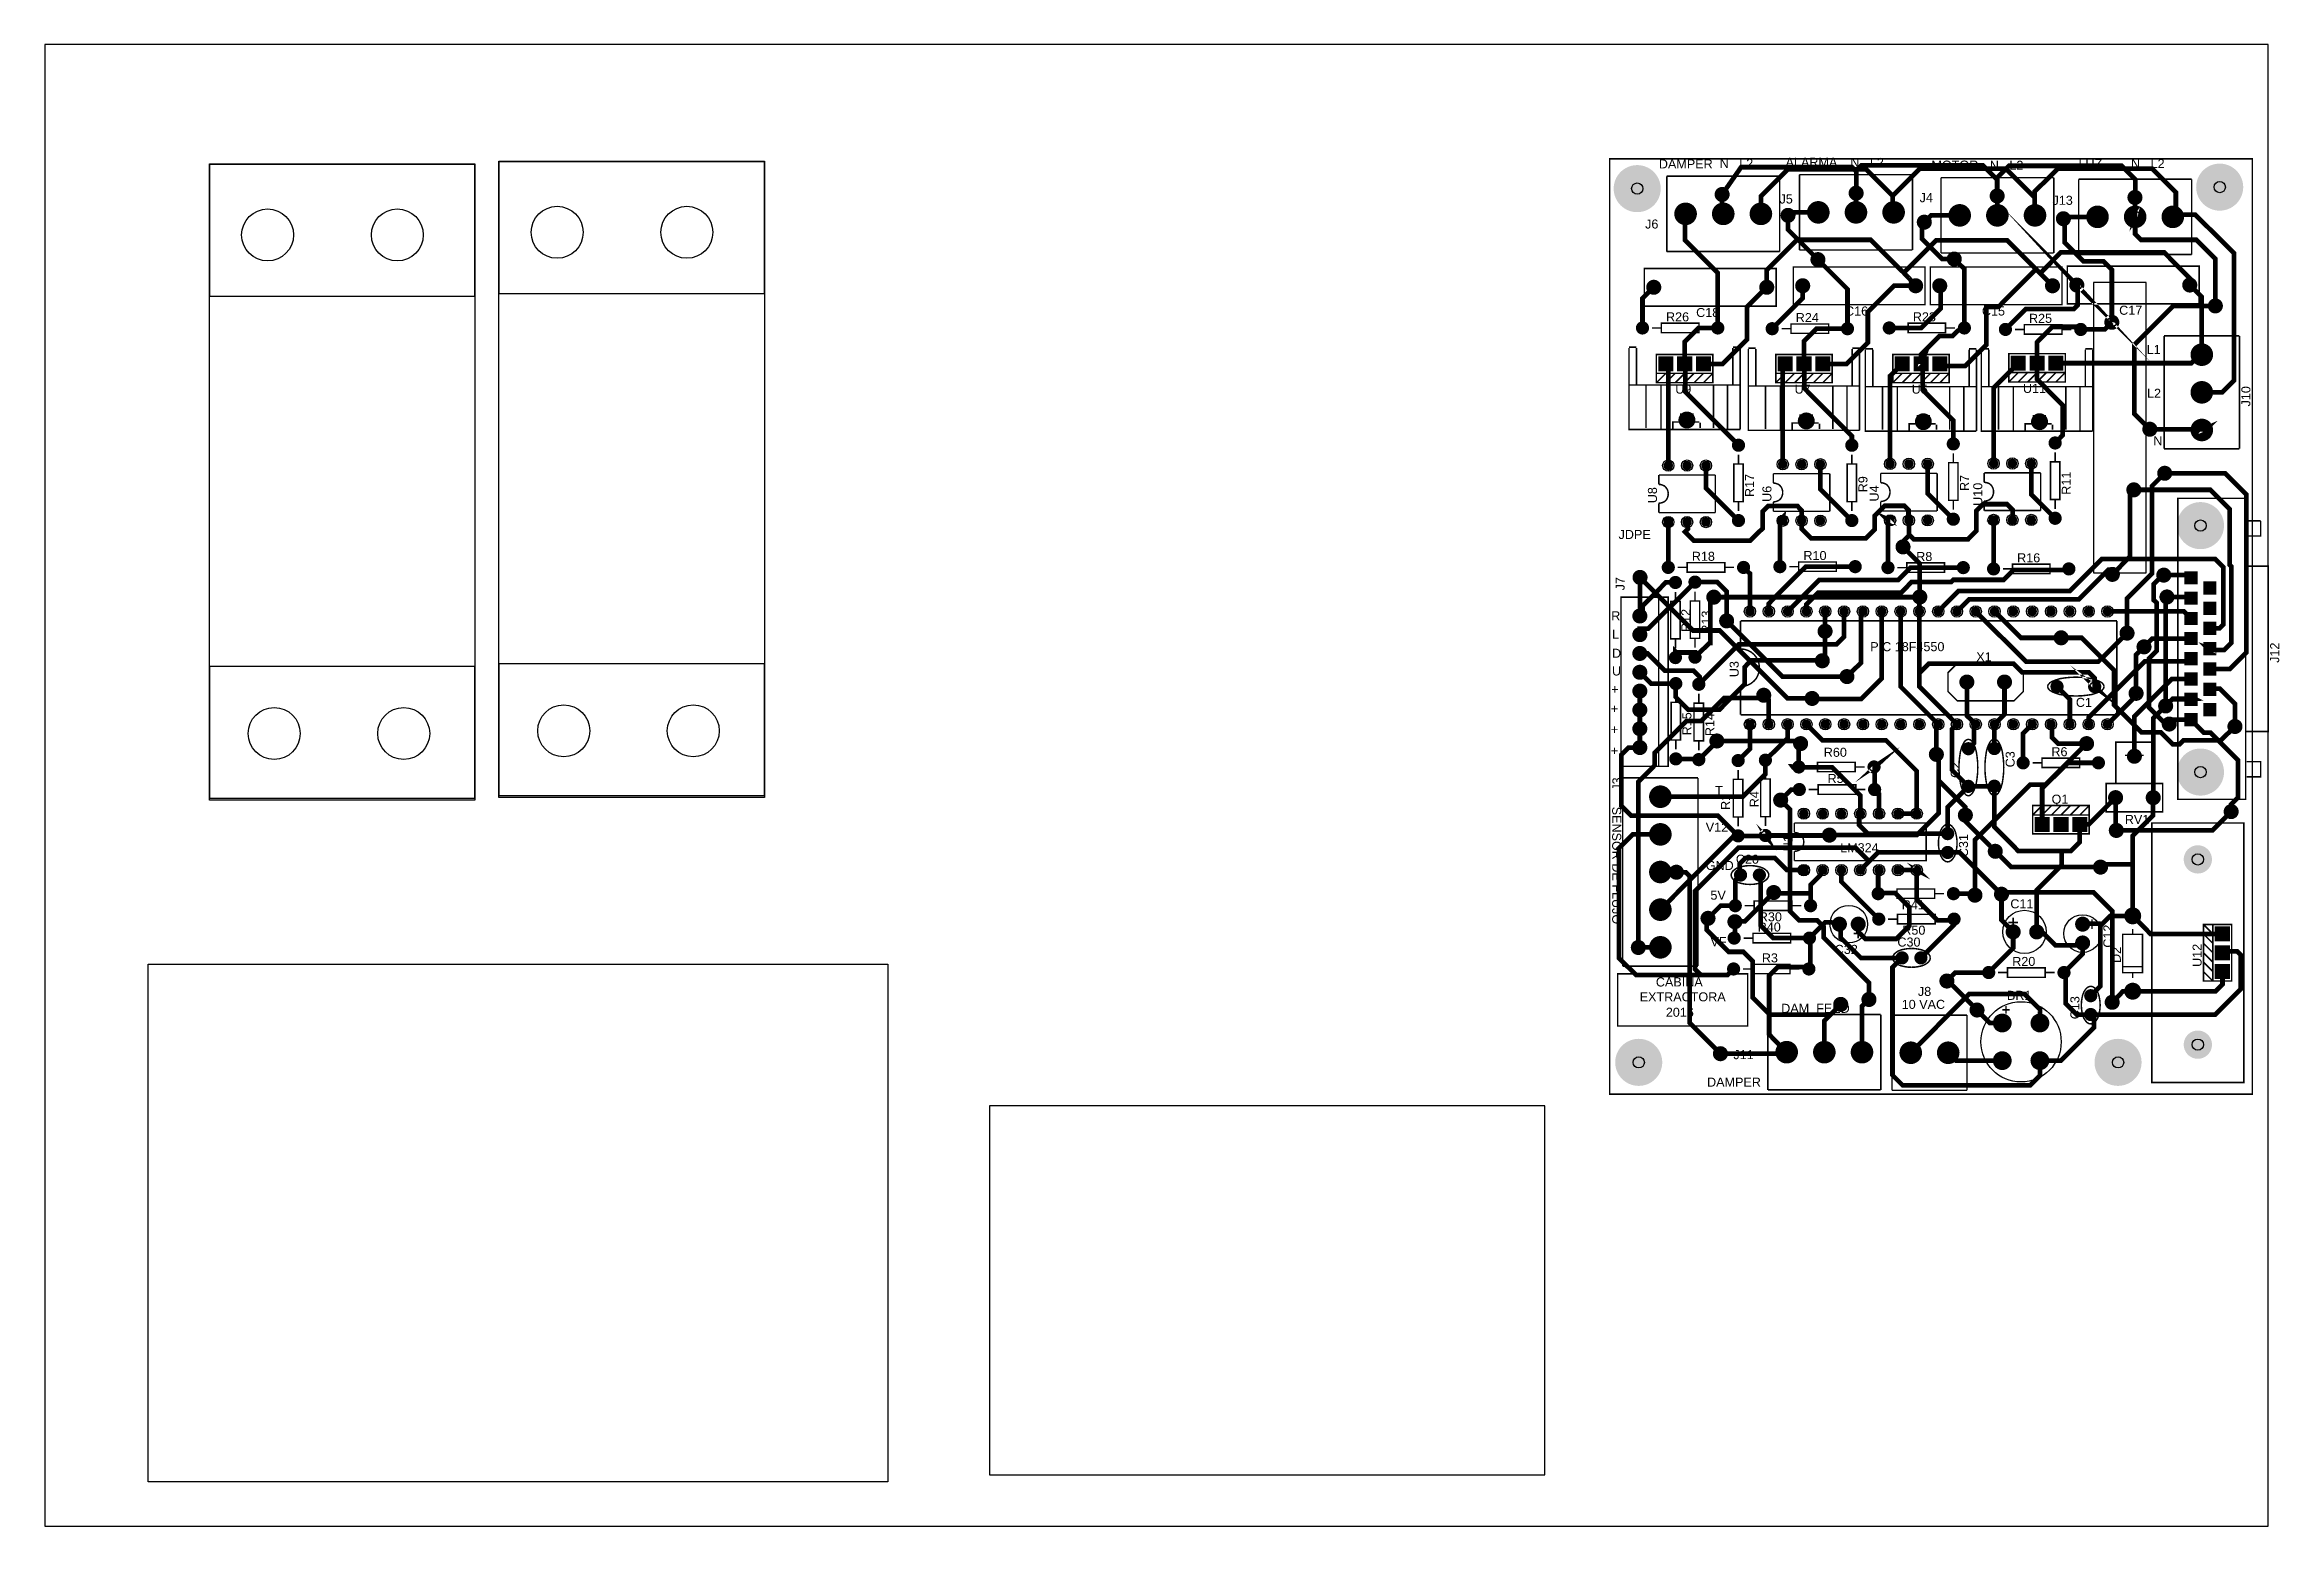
# Model space of a CAD drawing. Header units: millimetres. Extents: x -2.3 to 9.6, y -4.9 to 3.
import ezdxf

# ---------------------------------------------------------------- set-up
doc = ezdxf.new("R2010")
doc.units = ezdxf.units.MM
doc.header["$MEASUREMENT"] = 0
doc.layers.add('12632256', color=7, linetype='Continuous')

# ---------------------------------------------------------------- blocks, each defined once
blk = doc.blocks.new('Breaker')
at = {"linetype": 'Continuous'}
for points in [[(2.602, 2.634), (4.012, 2.634), (4.012, -0.746), (2.602, -0.746)], [(2.602, 2.631), (2.602, 1.931), (4.012, 1.931), (4.012, 2.631)], [(2.602, -0.036), (2.602, -0.736), (4.012, -0.736), (4.012, -0.036)]]:
    blk.add_lwpolyline(points, close=True, dxfattribs=at)
for centre in [(2.911, 2.256), (3.6, 2.256), (2.946, -0.392), (3.634, -0.392)]:
    blk.add_circle(centre, 0.138, dxfattribs=at)
blk = doc.blocks.new('Transformador 24VAC')
at = {"linetype": 'Continuous'}
blk.add_lwpolyline([(2.996, -1.964), (6.926, -1.964), (6.926, -4.714), (2.996, -4.714)], close=True, dxfattribs=at)
blk = doc.blocks.new('Transformador 9VAC')
at = {"linetype": 'Continuous'}
blk.add_lwpolyline([(-1.783, -4.676), (1.167, -4.676), (1.167, -2.716), (-1.783, -2.716)], close=True, dxfattribs=at)
blk = doc.blocks.new('EPAD')
at = {"const_width": 0.5}
blk.add_lwpolyline([(-0.25, 0, 1), (0.25, 0, 1)], format="xyb", close=True, dxfattribs=at)
blk = doc.blocks.new('RPAD')
blk.add_trace([(-0.5, -0.5), (-0.5, 0.5), (0.5, -0.5), (0.5, 0.5)])
blk = doc.blocks.new('Tarjeta')
for points, const_width in [([(-1.779, -2.488), (1.634, -2.488), (1.634, 2.48), (-1.779, 2.48), (-1.779, -2.488)], 0.008), ([(-1.476, 2.388), (-1.476, 1.988)], 0.008), ([(-0.876, 2.388), (-1.476, 2.388)], 0.008), ([(-0.47, 2.298), (-0.469, 2.413), (-0.492, 2.436), (-1.081, 2.436), (-1.182, 2.291)], 0.025), ([(-0.976, 2.188), (-0.976, 2.281), (-0.833, 2.424), (-0.416, 2.424), (-0.276, 2.284), (-0.132, 2.428), (0.325, 2.428), (0.478, 2.275), (0.478, 2.306), (0.601, 2.428), (1.102, 2.428), (1.228, 2.302), (1.228, 2.189), (1.223, 2.183)], 0.025), ([(-0.876, 2.388), (-0.876, 1.988)], 0.008), ([(-0.771, 2.396), (-0.771, 1.996)], 0.008), ([(-0.171, 2.396), (-0.771, 2.396)], 0.008), ([(0.273, 2.375), (0.202, 2.446), (-0.442, 2.446), (-0.469, 2.419), (-0.469, 2.413)], 0.025), ([(-0.171, 2.396), (-0.171, 1.996)], 0.008), ([(-0.019, 2.38), (-0.019, 1.98)], 0.008), ([(0.58, 2.38), (-0.019, 2.38)], 0.008), ([(0.279, 2.283), (0.279, 2.369), (0.273, 2.375), (0.341, 2.443), (0.94, 2.443), (1.013, 2.37), (1.013, 2.289), (1.011, 2.275)], 0.025), ([(0.58, 2.38), (0.58, 1.98)], 0.008), ([(0.712, 2.372), (0.712, 1.972)], 0.008), ([(1.312, 2.372), (0.712, 2.372)], 0.008), ([(1.312, 2.372), (1.312, 1.972)], 0.008), ([(-1.182, 2.291), (-1.182, 2.194), (-1.176, 2.188)], 0.025), ([(-0.471, 2.196), (-0.471, 2.275), (-0.47, 2.298)], 0.025), ([(-0.276, 2.284), (-0.276, 2.214), (-0.279, 2.212), (-0.271, 2.196)], 0.025), ([(0.28, 2.18), (0.28, 2.277), (0.279, 2.283)], 0.025), ([(0.478, 2.275), (0.478, 2.181), (0.48, 2.18)], 0.025), ([(1.011, 2.275), (1.011, 2.162), (1.009, 2.159), (1.012, 2.172)], 0.025), ([(-1.205, 1.582), (-1.205, 1.874), (-1.379, 2.048), (-1.379, 2.185), (-1.376, 2.188)], 0.025), ([(-0.832, 2.18), (-0.817, 2.196), (-0.671, 2.196)], 0.025), ([(-0.673, 1.945), (-0.832, 2.104), (-0.832, 2.18)], 0.025), ([(0.051, 1.948), (-0.013, 1.948), (-0.12, 2.055), (-0.12, 2.132), (-0.108, 2.144)], 0.025), ([(-0.108, 2.144), (-0.071, 2.18), (0.08, 2.18)], 0.025), ([(0.323, 1.574), (0.431, 1.682), (0.685, 1.682), (0.706, 1.703), (0.706, 1.807), (0.691, 1.822), (0.702, 1.81)], 0.025), ([(0.631, 2.162), (0.642, 2.172), (0.812, 2.172)], 0.025), ([(0.888, 1.612), (0.888, 1.891), (0.843, 1.936), (0.738, 1.936), (0.637, 2.037), (0.637, 2.156), (0.631, 2.162)], 0.025), ([(1.012, 2.172), (1.012, 2.081), (1.043, 2.05), (1.337, 2.05), (1.438, 1.949), (1.438, 1.699)], 0.025), ([(1.366, 1.24), (1.474, 1.24), (1.537, 1.303), (1.537, 1.979), (1.332, 2.183), (1.223, 2.183), (1.212, 2.172)], 0.025), ([(-0.945, 1.798), (-0.945, 1.889), (-0.784, 2.05), (-0.393, 2.05), (-0.217, 1.875), (-0.046, 2.047), (0.333, 2.047), (0.485, 1.894)], 0.025), ([(-1.595, 1.698), (-0.895, 1.698), (-0.895, 1.898), (-1.595, 1.898), (-1.595, 1.698)], 0.008), ([(-1.476, 1.988), (-0.876, 1.988)], 0.008), ([(-0.804, 1.706), (-0.104, 1.706), (-0.104, 1.906), (-0.804, 1.906), (-0.804, 1.706)], 0.008), ([(-0.771, 1.996), (-0.171, 1.996)], 0.008), ([(-0.516, 1.578), (-0.516, 1.788), (-0.673, 1.945)], 0.025), ([(-0.076, 1.706), (0.623, 1.706), (0.623, 1.906), (-0.076, 1.906), (-0.076, 1.706)], 0.008), ([(0.485, 1.894), (0.286, 1.694), (0.221, 1.694), (0.221, 1.492), (0.109, 1.38), (0.014, 1.38), (-0.025, 1.391)], 0.025), ([(-0.019, 1.98), (0.58, 1.98)], 0.008), ([(0.105, 1.582), (0.105, 1.895), (0.051, 1.948)], 0.025), ([(0.485, 1.894), (0.507, 1.872), (0.573, 1.806)], 0.025), ([(0.507, 1.872), (0.618, 1.984), (1.165, 1.984), (1.316, 1.832), (1.316, 1.798), (1.302, 1.81)], 0.025), ([(0.652, 1.71), (1.352, 1.71), (1.352, 1.91), (0.652, 1.91), (0.652, 1.71)], 0.008), ([(0.712, 1.972), (1.312, 1.972)], 0.008), ([(-1.605, 1.582), (-1.605, 1.739), (-1.585, 1.759), (-1.545, 1.798)], 0.025), ([(-1.281, 1.391), (-1.179, 1.391), (-1.05, 1.521), (-1.05, 1.694), (-0.945, 1.798)], 0.025), ([(-0.916, 1.578), (-0.754, 1.74), (-0.754, 1.806)], 0.025), ([(-0.647, 1.391), (-0.521, 1.391), (-0.408, 1.503), (-0.408, 1.667), (-0.269, 1.806), (-0.154, 1.806)], 0.025), ([(-0.294, 1.582), (-0.125, 1.582), (-0.021, 1.685), (-0.021, 1.802), (-0.026, 1.806)], 0.025), ([(-0.217, 1.875), (-0.189, 1.846)], 0.025), ([(-0.189, 1.846), (-0.154, 1.806)], 0.025), ([(1.366, 1.44), (1.366, 1.746), (1.302, 1.81)], 0.025), ([(1.438, 1.699), (1.214, 1.699), (1.008, 1.493), (1.008, 1.126), (1.09, 1.044)], 0.025), ([(-1.555, 1.582), (-1.505, 1.582)], 0.008), ([(-1.505, 1.557), (-1.305, 1.557), (-1.305, 1.607), (-1.505, 1.607), (-1.505, 1.557)], 0.008), ([(-1.381, 1.391), (-1.381, 1.508), (-1.359, 1.531), (-1.308, 1.582), (-1.205, 1.582)], 0.025), ([(-1.305, 1.582), (-1.255, 1.582)], 0.008), ([(-0.866, 1.578), (-0.816, 1.578)], 0.008), ([(-0.816, 1.553), (-0.616, 1.553), (-0.616, 1.603), (-0.816, 1.603), (-0.816, 1.553)], 0.008), ([(-0.747, 1.391), (-0.747, 1.511), (-0.68, 1.578), (-0.516, 1.578)], 0.025), ([(-0.616, 1.578), (-0.566, 1.578)], 0.008), ([(-0.244, 1.582), (-0.194, 1.582)], 0.008), ([(-0.194, 1.557), (0.005, 1.557), (0.005, 1.607), (-0.194, 1.607), (-0.194, 1.557)], 0.008), ([(-0.125, 1.391), (-0.125, 1.441), (-0.028, 1.539), (0.042, 1.539), (0.07, 1.567), (0.105, 1.582)], 0.025), ([(0.005, 1.582), (0.055, 1.582)], 0.008), ([(0.373, 1.574), (0.423, 1.574)], 0.008), ([(0.423, 1.549), (0.623, 1.549), (0.623, 1.599), (0.423, 1.599), (0.423, 1.549)], 0.008), ([(0.491, 1.395), (0.491, 1.506), (0.572, 1.588), (0.709, 1.588), (0.723, 1.574)], 0.025), ([(0.623, 1.574), (0.673, 1.574)], 0.008), ([(0.723, 1.574), (0.851, 1.574), (0.888, 1.612)], 0.025), ([(1.566, 1.54), (1.166, 1.54)], 0.008), ([(1.166, 1.54), (1.166, 0.94)], 0.008), ([(1.566, 0.94), (1.566, 1.54)], 0.008), ([(-1.637, 1.48), (-1.677, 1.48)], 0.008), ([(-1.086, 1.043), (-1.677, 1.043), (-1.677, 1.476)], 0.008), ([(-1.637, 1.476), (-1.637, 1.279)], 0.008), ([(-1.531, 1.341), (-1.231, 1.341), (-1.231, 1.441), (-1.531, 1.441), (-1.531, 1.341)], 0.008), ([(-1.086, 1.48), (-1.125, 1.48)], 0.008), ([(-1.125, 1.476), (-1.125, 1.279)], 0.008), ([(-1.086, 1.043), (-1.086, 1.476)], 0.008), ([(-1.003, 1.475), (-1.043, 1.475)], 0.008), ([(-0.452, 1.038), (-1.043, 1.038), (-1.043, 1.471)], 0.008), ([(-1.003, 1.471), (-1.003, 1.274)], 0.008), ([(-0.897, 1.341), (-0.597, 1.341), (-0.597, 1.441), (-0.897, 1.441), (-0.897, 1.341)], 0.008), ([(-0.452, 1.475), (-0.491, 1.475)], 0.008), ([(-0.491, 1.471), (-0.491, 1.274)], 0.008), ([(-0.452, 1.038), (-0.452, 1.471)], 0.008), ([(-0.381, 1.471), (-0.421, 1.471)], 0.008), ([(0.169, 1.034), (-0.421, 1.034), (-0.421, 1.467)], 0.008), ([(-0.381, 1.467), (-0.381, 1.27)], 0.008), ([(-0.275, 1.341), (0.024, 1.341), (0.024, 1.441), (-0.275, 1.441), (-0.275, 1.341)], 0.008), ([(0.046, 0.966), (0.046, 1.09), (-0.116, 1.252), (-0.116, 1.419), (-0.113, 1.422), (-0.125, 1.391)], 0.025), ([(0.169, 1.471), (0.13, 1.471)], 0.008), ([(0.13, 1.467), (0.13, 1.27)], 0.008), ([(0.169, 1.034), (0.169, 1.467)], 0.008), ([(0.235, 1.471), (0.195, 1.471)], 0.008), ([(0.786, 1.034), (0.195, 1.034), (0.195, 1.467)], 0.008), ([(0.235, 1.467), (0.235, 1.27)], 0.008), ([(0.341, 1.345), (0.641, 1.345), (0.641, 1.445), (0.341, 1.445), (0.341, 1.345)], 0.008), ([(0.591, 1.395), (1.311, 1.395), (1.352, 1.436), (1.366, 1.44)], 0.025), ([(0.786, 1.471), (0.747, 1.471)], 0.008), ([(0.747, 1.467), (0.747, 1.27)], 0.008), ([(0.786, 1.034), (0.786, 1.467)], 0.008), ([(-1.231, 1.341), (-1.231, 1.291), (-1.531, 1.291), (-1.531, 1.341)], 0.008), ([(-1.481, 1.341), (-1.531, 1.291)], 0.008), ([(-1.468, 0.851), (-1.468, 1.377), (-1.481, 1.391)], 0.025), ([(-1.431, 1.341), (-1.481, 1.291)], 0.008), ([(-1.381, 1.341), (-1.431, 1.291)], 0.008), ([(-1.095, 0.959), (-1.095, 0.961), (-1.377, 1.243), (-1.377, 1.387), (-1.381, 1.391)], 0.025), ([(-1.331, 1.341), (-1.381, 1.291)], 0.008), ([(-1.281, 1.341), (-1.331, 1.291)], 0.008), ([(-1.231, 1.341), (-1.281, 1.291)], 0.008), ([(-0.597, 1.341), (-0.597, 1.291), (-0.897, 1.291), (-0.897, 1.341)], 0.008), ([(-0.847, 1.341), (-0.897, 1.291)], 0.008), ([(-0.86, 0.858), (-0.86, 1.379), (-0.847, 1.391)], 0.025), ([(-0.797, 1.341), (-0.847, 1.291)], 0.008), ([(-0.747, 1.341), (-0.797, 1.291)], 0.008), ([(-0.493, 0.959), (-0.493, 1.008), (-0.745, 1.261), (-0.745, 1.389), (-0.747, 1.391)], 0.025), ([(-0.697, 1.341), (-0.747, 1.291)], 0.008), ([(-0.647, 1.341), (-0.697, 1.291)], 0.008), ([(-0.597, 1.341), (-0.647, 1.291)], 0.008), ([(-0.29, 0.86), (-0.29, 1.327), (-0.225, 1.391)], 0.025), ([(0.024, 1.341), (0.024, 1.291), (-0.275, 1.291), (-0.275, 1.341)], 0.008), ([(-0.225, 1.341), (-0.275, 1.291)], 0.008), ([(-0.175, 1.341), (-0.225, 1.291)], 0.008), ([(-0.125, 1.341), (-0.175, 1.291)], 0.008), ([(-0.075, 1.341), (-0.125, 1.291)], 0.008), ([(-0.025, 1.341), (-0.075, 1.291)], 0.008), ([(0.024, 1.341), (-0.025, 1.291)], 0.008), ([(0.26, 0.862), (0.26, 1.264), (0.391, 1.395)], 0.025), ([(0.641, 1.345), (0.641, 1.295), (0.341, 1.295), (0.341, 1.345)], 0.008), ([(0.391, 1.345), (0.341, 1.295)], 0.008), ([(0.441, 1.345), (0.391, 1.295)], 0.008), ([(0.491, 1.345), (0.441, 1.295)], 0.008), ([(0.587, 0.971), (0.627, 1.012), (0.627, 1.172), (0.491, 1.309), (0.491, 1.395)], 0.025), ([(0.541, 1.345), (0.491, 1.295)], 0.008), ([(0.591, 1.345), (0.541, 1.295)], 0.008), ([(0.641, 1.345), (0.591, 1.295)], 0.008), ([(-1.086, 1.279), (-1.673, 1.279)], 0.008), ([(-1.586, 1.05), (-1.586, 1.279)], 0.008), ([(-1.507, 1.047), (-1.507, 1.279)], 0.008), ([(-1.228, 1.05), (-1.228, 1.279)], 0.008), ([(-1.153, 1.047), (-1.153, 1.275)], 0.008), ([(-0.452, 1.274), (-1.039, 1.274)], 0.008), ([(-0.952, 1.045), (-0.952, 1.274)], 0.008), ([(-0.873, 1.042), (-0.873, 1.274)], 0.008), ([(-0.594, 1.045), (-0.594, 1.274)], 0.008), ([(-0.519, 1.042), (-0.519, 1.27)], 0.008), ([(0.169, 1.27), (-0.417, 1.27)], 0.008), ([(-0.33, 1.041), (-0.33, 1.27)], 0.008), ([(-0.251, 1.038), (-0.251, 1.27)], 0.008), ([(0.027, 1.041), (0.027, 1.27)], 0.008), ([(0.102, 1.038), (0.102, 1.266)], 0.008), ([(0.786, 1.27), (0.199, 1.27)], 0.008), ([(0.286, 1.041), (0.286, 1.27)], 0.008), ([(0.365, 1.038), (0.365, 1.27)], 0.008), ([(0.644, 1.041), (0.644, 1.27)], 0.008), ([(0.719, 1.038), (0.719, 1.266)], 0.008), ([(-1.303, 1.082), (-1.338, 1.082), (-1.338, 1.125), (-1.401, 1.125), (-1.401, 1.086), (-1.401, 1.082), (-1.444, 1.082)], 0.008), ([(-1.444, 1.086), (-1.444, 1.047)], 0.008), ([(-1.299, 1.05), (-1.299, 1.078)], 0.008), ([(-0.669, 1.077), (-0.704, 1.077), (-0.704, 1.12), (-0.767, 1.12), (-0.767, 1.081), (-0.767, 1.077), (-0.81, 1.077)], 0.008), ([(-0.81, 1.081), (-0.81, 1.042)], 0.008), ([(-0.665, 1.045), (-0.665, 1.073)], 0.008), ([(-0.047, 1.073), (-0.082, 1.073), (-0.082, 1.116), (-0.145, 1.116), (-0.145, 1.077), (-0.145, 1.073), (-0.188, 1.073)], 0.008), ([(-0.188, 1.077), (-0.188, 1.038)], 0.008), ([(-0.043, 1.041), (-0.043, 1.069)], 0.008), ([(0.569, 1.073), (0.534, 1.073), (0.534, 1.116), (0.471, 1.116), (0.471, 1.077), (0.471, 1.073), (0.428, 1.073)], 0.008), ([(0.428, 1.077), (0.428, 1.038)], 0.008), ([(0.573, 1.041), (0.573, 1.069)], 0.008), ([(1.09, 1.044), (1.388, 1.044), (1.397, 1.053), (1.366, 1.04)], 0.025), ([(-1.268, 0.851), (-1.268, 0.732), (-1.095, 0.559)], 0.025), ([(-1.12, 0.659), (-1.07, 0.659), (-1.07, 0.859), (-1.12, 0.859), (-1.12, 0.659)], 0.008), ([(-1.095, 0.909), (-1.095, 0.859)], 0.008), ([(-0.66, 0.858), (-0.66, 0.726), (-0.493, 0.559)], 0.025), ([(-0.518, 0.659), (-0.468, 0.659), (-0.468, 0.859), (-0.518, 0.859), (-0.518, 0.659)], 0.008), ([(-0.493, 0.909), (-0.493, 0.859)], 0.008), ([(-0.09, 0.86), (-0.09, 0.702), (0.046, 0.566)], 0.025), ([(0.021, 0.666), (0.071, 0.666), (0.071, 0.866), (0.021, 0.866), (0.021, 0.666)], 0.008), ([(0.046, 0.916), (0.046, 0.866)], 0.008), ([(0.46, 0.862), (0.46, 0.698), (0.587, 0.571)], 0.025), ([(0.562, 0.671), (0.612, 0.671), (0.612, 0.871), (0.562, 0.871), (0.562, 0.671)], 0.008), ([(0.587, 0.921), (0.587, 0.871)], 0.008), ([(1.566, 0.94), (1.166, 0.94)], 0.008), ([(-1.518, 0.751), (-1.518, 0.801)], 0.008), ([(-1.518, 0.801), (-1.218, 0.801)], 0.008), ([(-1.468, 0.701), (-1.469, 0.711), (-1.472, 0.721), (-1.476, 0.729), (-1.482, 0.736), (-1.489, 0.743), (-1.498, 0.747), (-1.508, 0.75), (-1.518, 0.751)], 0.008), ([(-1.218, 0.601), (-1.218, 0.801)], 0.008), ([(-0.91, 0.758), (-0.91, 0.808)], 0.008), ([(-0.91, 0.808), (-0.61, 0.808)], 0.008), ([(-0.86, 0.708), (-0.861, 0.718), (-0.864, 0.728), (-0.868, 0.736), (-0.874, 0.744), (-0.881, 0.75), (-0.89, 0.754), (-0.9, 0.757), (-0.91, 0.758)], 0.008), ([(-0.61, 0.608), (-0.61, 0.808)], 0.008), ([(-0.34, 0.76), (-0.34, 0.81)], 0.008), ([(-0.34, 0.81), (-0.04, 0.81)], 0.008), ([(-0.29, 0.71), (-0.291, 0.72), (-0.294, 0.73), (-0.298, 0.738), (-0.304, 0.746), (-0.311, 0.752), (-0.32, 0.756), (-0.33, 0.759), (-0.34, 0.76)], 0.008), ([(-0.29, 0.71), (-0.291, 0.7), (-0.294, 0.69), (-0.298, 0.681), (-0.304, 0.674), (-0.311, 0.668), (-0.32, 0.664), (-0.33, 0.661), (-0.34, 0.66)], 0.008), ([(-0.04, 0.61), (-0.04, 0.81)], 0.008), ([(0.21, 0.762), (0.21, 0.812)], 0.008), ([(0.21, 0.812), (0.51, 0.812)], 0.008), ([(0.26, 0.712), (0.259, 0.722), (0.256, 0.732), (0.252, 0.74), (0.246, 0.748), (0.239, 0.754), (0.23, 0.758), (0.22, 0.761), (0.21, 0.762)], 0.008), ([(0.26, 0.712), (0.259, 0.702), (0.256, 0.692), (0.252, 0.683), (0.246, 0.676), (0.239, 0.67), (0.23, 0.666), (0.22, 0.663), (0.21, 0.662)], 0.008), ([(0.51, 0.612), (0.51, 0.812)], 0.008), ([(0.891, 0.273), (0.984, 0.367), (0.984, 0.702), (1.005, 0.722)], 0.025), ([(0.969, -0.039), (0.969, 0.145), (1.102, 0.279), (1.102, 0.743), (1.169, 0.81)], 0.025), ([(1.005, 0.722), (1.411, 0.722), (1.514, 0.619), (1.514, 0.324), (1.523, 0.315), (1.523, -0.09), (1.485, -0.129), (1.407, -0.129), (1.395, -0.117), (1.409, -0.122)], 0.025), ([(1.169, 0.81), (1.49, 0.81), (1.602, 0.698), (1.602, -0.143), (1.515, -0.23), (1.409, -0.23)], 0.025), ([(-1.468, 0.701), (-1.469, 0.691), (-1.472, 0.681), (-1.476, 0.672), (-1.482, 0.665), (-1.489, 0.659), (-1.498, 0.655), (-1.508, 0.652), (-1.518, 0.651)], 0.008), ([(-1.518, 0.601), (-1.518, 0.651)], 0.008), ([(-1.518, 0.601), (-1.218, 0.601)], 0.008), ([(-0.76, 0.558), (-0.76, 0.613), (-0.782, 0.636), (-0.937, 0.636), (-0.967, 0.606), (-0.967, 0.517), (-1.033, 0.452), (-1.332, 0.452), (-1.379, 0.499), (-1.364, 0.514), (-1.364, 0.526), (-1.368, 0.551)], 0.025), ([(-1.095, 0.659), (-1.095, 0.609)], 0.008), ([(-0.86, 0.708), (-0.861, 0.698), (-0.864, 0.688), (-0.868, 0.679), (-0.874, 0.672), (-0.881, 0.666), (-0.89, 0.662), (-0.9, 0.659), (-0.91, 0.658)], 0.008), ([(-0.91, 0.608), (-0.91, 0.658)], 0.008), ([(-0.91, 0.608), (-0.61, 0.608)], 0.008), ([(-0.875, 0.314), (-0.875, 0.56), (-0.858, 0.577), (-0.86, 0.558)], 0.025), ([(-0.76, 0.558), (-0.76, 0.516), (-0.708, 0.464), (-0.419, 0.464), (-0.371, 0.512), (-0.371, 0.584), (-0.318, 0.637), (-0.214, 0.637), (-0.192, 0.615), (-0.192, 0.562), (-0.19, 0.56)], 0.025), ([(-0.493, 0.659), (-0.493, 0.609)], 0.008), ([(-0.301, 0.309), (-0.301, 0.561), (-0.308, 0.568), (-0.29, 0.56)], 0.025), ([(-0.34, 0.61), (-0.34, 0.66)], 0.008), ([(-0.34, 0.61), (-0.04, 0.61)], 0.008), ([(-0.19, 0.56), (-0.19, 0.486), (-0.186, 0.482), (-0.163, 0.459), (0.124, 0.459), (0.169, 0.505), (0.169, 0.612), (0.203, 0.646), (0.332, 0.646), (0.362, 0.616), (0.362, 0.56), (0.364, 0.558), (0.36, 0.562)], 0.025), ([(0.046, 0.666), (0.046, 0.616)], 0.008), ([(0.21, 0.612), (0.21, 0.662)], 0.008), ([(0.21, 0.612), (0.51, 0.612)], 0.008), ([(0.587, 0.671), (0.587, 0.621)], 0.008), ([(1.239, -0.922), (1.599, -0.922), (1.599, 0.677), (1.239, 0.677), (1.239, -0.922)], 0.008), ([(-1.468, 0.31), (-1.468, 0.551)], 0.025), ([(-0.221, 0.419), (-0.221, 0.447), (-0.186, 0.482)], 0.025), ([(0.26, 0.302), (0.26, 0.539), (0.244, 0.554), (0.26, 0.562)], 0.025), ([(1.599, 0.477), (1.679, 0.477), (1.679, 0.557)], 0.008), ([(1.599, 0.557), (1.679, 0.557)], 0.008), ([(-0.132, 0.153), (-0.132, 0.331), (-0.221, 0.419)], 0.025), ([(-0.034, 0.076), (0.073, 0.184), (0.665, 0.184), (0.834, 0.354), (1.438, 0.354), (1.48, 0.312), (1.48, 0.006), (1.46, -0.014), (1.409, -0.014)], 0.025), ([(-1.619, -0.047), (-1.619, -0.015), (-1.574, -0.015), (-1.326, 0.232)], 0.025), ([(-0.704, -0.386), (-0.834, -0.386), (-1.195, -0.025), (-1.336, -0.025), (-1.618, 0.257)], 0.025), ([(-1.618, 0.257), (-1.618, 0.092), (-1.481, 0.23), (-1.43, 0.23)], 0.025), ([(-1.418, 0.31), (-1.368, 0.31)], 0.008), ([(-1.368, 0.285), (-1.168, 0.285), (-1.168, 0.335), (-1.368, 0.335), (-1.368, 0.285)], 0.008), ([(-1.326, 0.232), (-1.208, 0.232), (-1.158, 0.182), (-1.158, 0.026)], 0.025), ([(-1.168, 0.31), (-1.118, 0.31)], 0.008), ([(-1.034, 0.076), (-1.034, 0.277), (-1.068, 0.31)], 0.025), ([(-0.934, 0.076), (-0.934, 0.118), (-0.855, 0.198), (-0.738, 0.314), (-0.475, 0.314)], 0.025), ([(-0.834, 0.076), (-0.667, 0.243), (-0.247, 0.243), (-0.181, 0.309), (0.099, 0.309)], 0.025), ([(-0.825, 0.314), (-0.775, 0.314)], 0.008), ([(-0.775, 0.289), (-0.575, 0.289), (-0.575, 0.339), (-0.775, 0.339), (-0.775, 0.289)], 0.008), ([(-0.734, 0.076), (-0.734, 0.113), (-0.671, 0.176), (-0.231, 0.176), (-0.176, 0.232), (0.034, 0.232), (0.046, 0.244), (0.314, 0.244), (0.367, 0.297), (0.654, 0.297), (0.66, 0.302)], 0.025), ([(-0.575, 0.314), (-0.525, 0.314)], 0.008), ([(-0.251, 0.309), (-0.201, 0.309)], 0.008), ([(-0.201, 0.284), (-0.001, 0.284), (-0.001, 0.334), (-0.201, 0.334), (-0.201, 0.284)], 0.008), ([(-0.001, 0.309), (0.049, 0.309)], 0.008), ([(0.065, 0.076), (0.13, 0.141), (0.713, 0.141), (0.87, 0.298), (0.889, 0.298), (0.891, 0.296), (0.891, 0.273)], 0.025), ([(0.31, 0.302), (0.36, 0.302)], 0.008), ([(0.36, 0.277), (0.56, 0.277), (0.56, 0.327), (0.36, 0.327), (0.36, 0.277)], 0.008), ([(0.56, 0.302), (0.61, 0.302)], 0.008), ([(1.193, -0.522), (1.173, -0.522), (1.085, -0.434), (1.085, -0.175), (1.126, -0.134), (1.126, 0.122), (1.11, 0.137), (1.11, 0.22), (1.159, 0.269), (1.164, 0.269)], 0.025), ([(1.164, 0.269), (1.295, 0.269), (1.309, 0.255)], 0.025), ([(1.599, -0.562), (1.719, -0.562), (1.719, 0.317), (1.599, 0.317), (1.599, -0.562)], 0.008), ([(-1.719, -0.747), (-1.469, -0.747), (-1.469, 0.152), (-1.719, 0.152), (-1.719, -0.747)], 0.008), ([(-1.519, 0.152), (-1.519, -0.747)], 0.008), ([(-1.455, -0.069), (-1.405, -0.069), (-1.405, 0.13), (-1.455, 0.13), (-1.455, -0.069)], 0.008), ([(-1.43, 0.18), (-1.43, 0.13)], 0.008), ([(-1.351, -0.067), (-1.301, -0.067), (-1.301, 0.132), (-1.351, 0.132), (-1.351, -0.067)], 0.008), ([(-1.326, -0.167), (-1.249, -0.091), (-1.245, -0.091), (-1.245, 0.132), (-1.226, 0.152)], 0.025), ([(-1.326, 0.182), (-1.326, 0.132)], 0.008), ([(-1.226, 0.152), (-0.134, 0.152), (-0.132, 0.153)], 0.025), ([(-0.134, 0.076), (-0.134, 0.13), (-0.132, 0.153)], 0.025), ([(1.174, -0.426), (1.174, 0.146), (1.181, 0.153)], 0.025), ([(1.181, 0.153), (1.303, 0.153), (1.309, 0.147)], 0.025), ([(-1.61, 0.092), (-1.61, 0.086), (-1.61, 0.067), (-1.619, 0.058), (-1.625, 0.052)], 0.025), ([(-1.61, 0.092), (-1.604, 0.092), (-1.604, 0.067), (-1.619, 0.052)], 0.025), ([(-1.619, 0.052), (-1.619, 0.058), (-1.619, 0.078), (-1.61, 0.086)], 0.025), ([(-1.61, 0.092), (-1.618, 0.092)], 0.025), ([(-1.61, 0.086), (-1.604, 0.092)], 0.025), ([(-1.306, -0.311), (-1.302, -0.307), (-1.093, -0.098), (-0.574, -0.098), (-0.534, -0.059), (-0.534, 0.076)], 0.025), ([(-1.158, 0.026), (-0.862, -0.27), (-0.519, -0.27)], 0.025), ([(-1.084, -0.123), (-1.084, 0.026)], 0.008), ([(-1.084, 0.026), (0.915, 0.026)], 0.008), ([(-0.334, 0.076), (-0.334, -0.28), (-0.444, -0.389), (-0.7, -0.389), (-0.704, -0.386)], 0.025), ([(-0.635, -0.029), (-0.635, 0.075), (-0.634, 0.076)], 0.025), ([(-0.519, -0.27), (-0.444, -0.196), (-0.444, 0.051), (-0.434, 0.076)], 0.025), ([(-0.034, -0.523), (-0.234, -0.323), (-0.234, 0.076)], 0.025), ([(-0.134, 0.076), (-0.134, -0.252), (-0.134, -0.323), (0.065, -0.523)], 0.025), ([(0.165, 0.076), (0.433, -0.191), (0.816, -0.191), (0.969, -0.039)], 0.025), ([(0.265, 0.076), (0.406, -0.064), (0.619, -0.064)], 0.025), ([(0.865, 0.076), (1.272, 0.076), (1.309, 0.039)], 0.025), ([(0.915, 0.026), (0.915, -0.473)], 0.008), ([(-1.326, -0.167), (-1.326, -0.142), (-1.426, -0.142), (-1.43, -0.138), (-1.43, -0.169)], 0.025), ([(-1.43, -0.069), (-1.43, -0.119)], 0.008), ([(-1.326, -0.067), (-1.326, -0.117)], 0.008), ([(-0.65, -0.186), (-0.635, -0.172), (-0.635, -0.029)], 0.025), ([(0.619, -0.064), (0.728, -0.064), (0.899, -0.235), (0.899, -0.42), (1.046, -0.566), (1.149, -0.566), (1.213, -0.63), (1.248, -0.63), (1.27, -0.608), (1.468, -0.608), (1.542, -0.535)], 0.025), ([(1.017, -0.359), (1.017, -0.154), (1.059, -0.112)], 0.025), ([(1.059, -0.112), (1.103, -0.068), (1.309, -0.068)], 0.025), ([(-1.619, -0.147), (-1.578, -0.147), (-1.485, -0.239), (-1.334, -0.239), (-1.302, -0.271), (-1.302, -0.307)], 0.025), ([(-1.428, -0.307), (-1.559, -0.307), (-1.619, -0.247)], 0.025), ([(-1.428, -0.307), (-1.428, -0.379), (-1.362, -0.446), (-1.197, -0.446), (-1.062, -0.31), (-1.062, -0.219), (-1.03, -0.186), (-1.03, -0.183), (-0.654, -0.183), (-0.65, -0.186)], 0.025), ([(-0.984, -0.223), (-0.986, -0.203), (-0.992, -0.184), (-1.001, -0.167), (-1.013, -0.152), (-1.028, -0.14), (-1.045, -0.131), (-1.064, -0.125), (-1.084, -0.123)], 0.008), ([(-0.984, -0.223), (-0.986, -0.244), (-0.992, -0.263), (-1.001, -0.28), (-1.013, -0.294), (-1.028, -0.306), (-1.045, -0.315), (-1.064, -0.321), (-1.084, -0.323)], 0.008), ([(-0.134, -0.252), (-0.083, -0.201), (0.365, -0.201), (0.412, -0.247), (0.766, -0.247), (0.797, -0.278), (0.797, -0.322), (0.801, -0.326), (0.797, -0.323)], 0.025), ([(0.068, -0.199), (0.368, -0.199), (0.418, -0.249), (0.418, -0.349), (0.368, -0.399), (0.068, -0.399), (0.018, -0.349), (0.018, -0.249), (0.068, -0.199)], 0.008), ([(0.765, -0.523), (0.765, -0.487), (1.063, -0.189), (1.295, -0.189), (1.309, -0.175)], 0.025), ([(-1.619, -0.647), (-1.619, -0.547), (-1.619, -0.447), (-1.619, -0.347)], 0.025), ([(-1.428, -0.357), (-1.428, -0.407)], 0.008), ([(-1.084, -0.473), (-1.084, -0.323)], 0.008), ([(0.118, -0.299), (0.118, -0.477), (0.165, -0.523)], 0.025), ([(0.265, -0.523), (0.318, -0.47), (0.318, -0.299)], 0.025), ([(0.547, -0.323), (0.55, -0.313), (0.559, -0.303), (0.572, -0.295), (0.59, -0.288), (0.612, -0.281), (0.638, -0.277), (0.666, -0.274), (0.697, -0.273)], 0.008), ([(0.547, -0.323), (0.55, -0.333), (0.559, -0.343), (0.572, -0.351), (0.59, -0.358), (0.612, -0.365), (0.638, -0.369), (0.666, -0.372), (0.697, -0.373)], 0.008), ([(0.597, -0.323), (0.665, -0.39), (0.665, -0.523)], 0.025), ([(0.847, -0.323), (0.844, -0.313), (0.836, -0.303), (0.822, -0.295), (0.804, -0.288), (0.782, -0.281), (0.756, -0.277), (0.728, -0.274), (0.697, -0.273)], 0.008), ([(0.847, -0.323), (0.844, -0.333), (0.836, -0.343), (0.822, -0.351), (0.804, -0.358), (0.782, -0.365), (0.756, -0.369), (0.728, -0.372), (0.697, -0.373)], 0.008), ([(0.865, -0.523), (1.016, -0.372), (1.016, -0.358), (1.017, -0.359)], 0.025), ([(1.008, -0.693), (1.008, -0.482), (1.207, -0.283), (1.308, -0.283), (1.309, -0.283)], 0.025), ([(1.542, -0.535), (1.542, -0.414), (1.462, -0.334), (1.444, -0.334), (1.409, -0.338)], 0.025), ([(-1.627, -1.709), (-1.627, -0.829), (-1.54, -0.741), (-1.54, -0.674), (-1.371, -0.506), (-1.294, -0.506), (-1.171, -0.383), (-0.975, -0.383), (-0.961, -0.369)], 0.025), ([(-1.453, -0.607), (-1.403, -0.607), (-1.403, -0.407), (-1.453, -0.407), (-1.453, -0.607)], 0.008), ([(-1.331, -0.611), (-1.281, -0.611), (-1.281, -0.411), (-1.331, -0.411), (-1.331, -0.611)], 0.008), ([(-1.306, -0.361), (-1.306, -0.411)], 0.008), ([(-1.084, -0.473), (0.915, -0.473)], 0.008), ([(-0.961, -0.369), (-0.934, -0.395), (-0.934, -0.523)], 0.025), ([(1.108, -0.913), (1.108, -0.492), (1.174, -0.426), (1.209, -0.391), (1.209, -0.391), (1.212, -0.388), (1.329, -0.388), (1.331, -0.389), (1.309, -0.391)], 0.025), ([(1.309, -0.391), (1.209, -0.391), (1.209, -0.391), (1.174, -0.426)], 0.025), ([(-1.097, -0.716), (-1.034, -0.653), (-1.034, -0.548), (-1.034, -0.523)], 0.025), ([(-0.952, -0.714), (-0.834, -0.597), (-0.834, -0.523)], 0.025), ([(-0.148, -0.998), (-0.148, -0.772), (-0.286, -0.634), (-0.312, -0.608), (-0.65, -0.608), (-0.734, -0.523)], 0.025), ([(-0.044, -0.683), (-0.044, -0.541), (-0.041, -0.538), (-0.034, -0.523)], 0.025), ([(0.126, -0.853), (0.039, -0.766), (0.039, -0.549), (0.065, -0.523)], 0.025), ([(0.126, -0.653), (0.156, -0.623), (0.156, -0.548), (0.165, -0.523)], 0.025), ([(0.264, -0.652), (0.264, -0.524), (0.265, -0.523)], 0.025), ([(0.417, -0.728), (0.417, -0.571), (0.465, -0.523)], 0.025), ([(0.754, -0.626), (0.602, -0.626), (0.571, -0.594), (0.571, -0.53), (0.565, -0.523)], 0.025), ([(1.309, -0.499), (1.216, -0.499), (1.193, -0.522)], 0.025), ([(1.522, -0.987), (1.522, -0.948), (1.558, -0.912), (1.558, -0.714), (1.412, -0.568), (1.377, -0.568), (1.309, -0.499)], 0.025), ([(-1.097, -1.116), (-1.206, -1.008), (-1.666, -1.008), (-1.718, -0.956), (-1.718, -0.687), (-1.678, -0.647), (-1.619, -0.647)], 0.025), ([(-1.51, -0.908), (-1.073, -0.908), (-0.965, -0.8), (-0.952, -0.787), (-0.952, -0.714)], 0.025), ([(-1.428, -0.707), (-1.31, -0.707), (-1.306, -0.711), (-1.21, -0.615), (-1.21, -0.612)], 0.025), ([(-1.428, -0.607), (-1.428, -0.657)], 0.008), ([(-1.306, -0.611), (-1.306, -0.661)], 0.008), ([(-1.21, -0.612), (-0.779, -0.612), (-0.765, -0.626)], 0.025), ([(-0.765, -0.626), (-0.775, -0.636), (-0.775, -0.75)], 0.025), ([(-0.612, -1.112), (-0.149, -1.112), (-0.032, -0.995), (-0.032, -0.821), (-0.032, -0.695), (-0.044, -0.683)], 0.025), ([(-0.372, -0.87), (-0.372, -0.752), (-0.357, -0.738), (-0.375, -0.75)], 0.025), ([(0.126, -0.603), (0.116, -0.606), (0.106, -0.614), (0.098, -0.628), (0.09, -0.646), (0.084, -0.668), (0.08, -0.694), (0.077, -0.722), (0.076, -0.753)], 0.008), ([(0.126, -0.603), (0.136, -0.606), (0.146, -0.614), (0.154, -0.628), (0.162, -0.646), (0.168, -0.668), (0.172, -0.694), (0.175, -0.722), (0.176, -0.753)], 0.008), ([(0.161, -1.431), (0.161, -1.137), (0.455, -0.844), (0.536, -0.844), (0.754, -0.626)], 0.025), ([(0.264, -0.602), (0.254, -0.605), (0.244, -0.613), (0.236, -0.627), (0.228, -0.645), (0.222, -0.667), (0.218, -0.693), (0.215, -0.721), (0.214, -0.752)], 0.008), ([(0.264, -0.602), (0.274, -0.605), (0.284, -0.613), (0.292, -0.627), (0.3, -0.645), (0.306, -0.667), (0.31, -0.693), (0.313, -0.721), (0.314, -0.752)], 0.008), ([(0.517, -0.753), (0.717, -0.753), (0.717, -0.703), (0.517, -0.703), (0.517, -0.753)], 0.008), ([(0.909, -0.838), (1.102, -0.838), (1.102, -0.618), (0.909, -0.618), (0.909, -0.838)], 0.008), ([(0.958, -0.688), (1.058, -0.688)], 0.008), ([(-1.31, -0.808), (-1.71, -0.808)], 0.008), ([(-1.71, -0.808), (-1.71, -1.808)], 0.008), ([(-1.31, -1.808), (-1.31, -0.808)], 0.008), ([(-1.122, -1.016), (-1.072, -1.016), (-1.072, -0.816), (-1.122, -0.816), (-1.122, -1.016)], 0.008), ([(-1.097, -0.766), (-1.097, -0.816)], 0.008), ([(-0.977, -1.014), (-0.927, -1.014), (-0.927, -0.814), (-0.977, -0.814), (-0.977, -1.014)], 0.008), ([(-0.952, -0.814), (-0.952, -0.764)], 0.008), ([(-0.448, -0.998), (-0.448, -0.998), (-0.448, -0.902), (-0.598, -0.752), (-0.604, -0.752), (-0.804, -0.752), (-0.807, -0.748), (-0.775, -0.75)], 0.025), ([(-0.675, -0.75), (-0.725, -0.75)], 0.008), ([(-0.675, -0.775), (-0.475, -0.775), (-0.475, -0.725), (-0.675, -0.725), (-0.675, -0.775)], 0.008), ([(-0.425, -0.75), (-0.475, -0.75)], 0.008), ([(0.11, -1.006), (0.11, -0.963), (-0.032, -0.821)], 0.025), ([(0.126, -0.903), (0.121, -0.902), (0.116, -0.9), (0.106, -0.891), (0.098, -0.878), (0.09, -0.86), (0.084, -0.837), (0.08, -0.812), (0.077, -0.784), (0.076, -0.753)], 0.008), ([(0.126, -0.903), (0.131, -0.902), (0.136, -0.9), (0.146, -0.891), (0.154, -0.878), (0.162, -0.86), (0.168, -0.837), (0.172, -0.812), (0.175, -0.784), (0.176, -0.753)], 0.008), ([(0.264, -0.902), (0.259, -0.901), (0.254, -0.899), (0.244, -0.89), (0.236, -0.877), (0.228, -0.858), (0.222, -0.836), (0.218, -0.811), (0.215, -0.783), (0.214, -0.752)], 0.008), ([(0.264, -0.902), (0.269, -0.901), (0.274, -0.899), (0.284, -0.89), (0.292, -0.877), (0.3, -0.858), (0.306, -0.836), (0.31, -0.811), (0.313, -0.783), (0.314, -0.752)], 0.008), ([(0.467, -0.728), (0.517, -0.728)], 0.008), ([(0.518, -1.055), (0.518, -0.864), (0.655, -0.728), (0.817, -0.728), (0.817, -0.728)], 0.025), ([(0.717, -0.728), (0.767, -0.728)], 0.008), ([(1.604, -0.802), (1.679, -0.802), (1.679, -0.722), (1.604, -0.722)], 0.008), ([(-0.871, -0.926), (-0.815, -0.87), (-0.772, -0.87)], 0.025), ([(-0.402, -1.985), (-0.402, -1.896), (-0.643, -1.655), (-0.643, -1.599), (-0.677, -1.565), (-0.772, -1.565), (-0.822, -1.515), (-0.822, -0.975), (-0.871, -0.926)], 0.025), ([(-0.722, -0.87), (-0.672, -0.87)], 0.008), ([(-0.672, -0.895), (-0.472, -0.895), (-0.472, -0.845), (-0.672, -0.845), (-0.672, -0.895)], 0.008), ([(-0.472, -0.87), (-0.422, -0.87)], 0.008), ([(-0.348, -0.998), (-0.348, -0.894), (-0.372, -0.87)], 0.025), ([(0.016, -1.104), (0.016, -0.964), (0.126, -0.853)], 0.025), ([(0.126, -0.853), (0.262, -0.853), (0.264, -0.852)], 0.025), ([(0.264, -0.852), (0.264, -1.068), (0.392, -1.197), (0.622, -1.197), (0.67, -1.197), (0.718, -1.148), (0.718, -1.055), (0.718, -1.055)], 0.025), ([(0.908, -0.913), (0.766, -1.055), (0.718, -1.055)], 0.025), ([(0.858, -0.988), (1.158, -0.988), (1.158, -0.838), (0.858, -0.838), (0.858, -0.988)], 0.008), ([(0.908, -0.913), (0.908, -1.083), (0.912, -1.087)], 0.025), ([(0.999, -1.541), (0.999, -1.267), (0.999, -1.115), (1.106, -1.008), (1.106, -0.915), (1.108, -0.913)], 0.025), ([(-1.097, -1.116), (-0.954, -1.116), (-0.947, -1.123), (-0.952, -1.114)], 0.025), ([(-1.097, -1.016), (-1.097, -1.066)], 0.008), ([(-0.952, -1.064), (-0.952, -1.014)], 0.008), ([(-0.798, -1.098), (-0.798, -1.048)], 0.008), ([(-0.798, -1.248), (-0.098, -1.248), (-0.098, -1.048), (-0.798, -1.048)], 0.008), ([(0.016, -1.104), (-0.409, -1.104), (-0.454, -1.059), (-0.454, -1.004), (-0.448, -0.998), (-0.441, -0.991), (-0.448, -0.998)], 0.025), ([(-0.248, -0.998), (-0.165, -0.998), (-0.154, -0.987), (-0.148, -0.998)], 0.025), ([(0.016, -1.054), (0.006, -1.056), (-0.003, -1.062), (-0.012, -1.071), (-0.019, -1.083), (-0.025, -1.098), (-0.029, -1.115), (-0.032, -1.134), (-0.033, -1.154)], 0.008), ([(0.016, -1.054), (0.026, -1.056), (0.036, -1.062), (0.044, -1.071), (0.052, -1.083), (0.058, -1.098), (0.062, -1.115), (0.065, -1.134), (0.066, -1.154)], 0.008), ([(0.269, -1.198), (0.11, -1.038), (0.11, -1.006)], 0.025), ([(0.468, -1.005), (0.468, -0.955), (0.768, -0.955), (0.768, -1.005)], 0.008), ([(0.468, -1.005), (0.518, -0.955)], 0.008), ([(0.468, -1.105), (0.768, -1.105), (0.768, -1.005), (0.468, -1.005), (0.468, -1.105)], 0.008), ([(0.518, -1.005), (0.568, -0.955)], 0.008), ([(0.568, -1.005), (0.618, -0.955)], 0.008), ([(0.618, -1.005), (0.668, -0.955)], 0.008), ([(0.668, -1.005), (0.718, -0.955)], 0.008), ([(0.718, -1.005), (0.768, -0.955)], 0.008), ([(0.912, -1.087), (1.422, -1.087), (1.522, -0.987)], 0.025), ([(1.101, -2.426), (1.589, -2.426), (1.589, -1.048), (1.101, -1.048), (1.101, -2.426)], 0.008), ([(-1.51, -1.108), (-1.656, -1.108), (-1.732, -1.184), (-1.73, -1.187), (-1.73, -1.765), (-1.639, -1.855), (-1.456, -1.855)], 0.025), ([(-1.51, -1.508), (-1.119, -1.116), (-1.097, -1.116)], 0.025), ([(-0.401, -1.251), (-0.473, -1.179), (-1.096, -1.179), (-1.326, -1.409), (-1.326, -1.824), (-1.294, -1.855)], 0.025), ([(-0.952, -1.114), (-0.614, -1.114), (-0.612, -1.112)], 0.025), ([(-0.748, -1.148), (-0.749, -1.138), (-0.752, -1.128), (-0.756, -1.12), (-0.762, -1.112), (-0.769, -1.106), (-0.778, -1.102), (-0.788, -1.099), (-0.798, -1.098)], 0.008), ([(-0.748, -1.148), (-0.749, -1.158), (-0.752, -1.168), (-0.756, -1.177), (-0.762, -1.184), (-0.769, -1.19), (-0.778, -1.194), (-0.788, -1.197), (-0.798, -1.198)], 0.008), ([(0.016, -1.254), (0.006, -1.252), (-0.003, -1.246), (-0.012, -1.237), (-0.019, -1.225), (-0.025, -1.21), (-0.029, -1.193), (-0.032, -1.174), (-0.033, -1.154)], 0.008), ([(0.016, -1.254), (0.026, -1.252), (0.036, -1.246), (0.044, -1.237), (0.052, -1.225), (0.058, -1.21), (0.062, -1.193), (0.065, -1.174), (0.066, -1.154)], 0.008), ([(0.828, -1.282), (0.354, -1.282), (0.269, -1.198)], 0.025), ([(0.489, -1.626), (0.489, -1.404), (0.622, -1.271), (0.622, -1.197)], 0.025), ([(-1.51, -1.308), (-1.426, -1.308), (-1.425, -1.309)], 0.025), ([(-1.425, -1.309), (-1.375, -1.309), (-1.354, -1.331), (-1.354, -2.11), (-1.191, -2.273)], 0.025), ([(-1.134, -1.324), (-1.132, -1.314), (-1.126, -1.304), (-1.117, -1.296), (-1.105, -1.288), (-1.09, -1.282), (-1.073, -1.278), (-1.054, -1.275), (-1.034, -1.274)], 0.008), ([(-0.748, -1.298), (-0.837, -1.298), (-0.902, -1.233), (-1.057, -1.233), (-1.088, -1.264), (-1.088, -1.319), (-1.084, -1.324)], 0.025), ([(-0.934, -1.324), (-0.936, -1.314), (-0.942, -1.304), (-0.951, -1.296), (-0.963, -1.288), (-0.978, -1.282), (-0.995, -1.278), (-1.014, -1.275), (-1.034, -1.274)], 0.008), ([(-0.798, -1.248), (-0.798, -1.198)], 0.008), ([(-0.658, -1.323), (-0.648, -1.298)], 0.025), ([(-0.35, -1.558), (-0.548, -1.36), (-0.548, -1.298)], 0.025), ([(-0.448, -1.298), (-0.401, -1.251), (-0.354, -1.204), (0.016, -1.204)], 0.025), ([(-0.353, -1.423), (-0.353, -1.303), (-0.348, -1.298)], 0.025), ([(-0.248, -1.298), (-0.143, -1.298), (-0.138, -1.303), (-0.148, -1.298), (-0.148, -1.455), (-0.038, -1.565), (0.015, -1.565), (0.05, -1.558)], 0.025), ([(0.302, -1.426), (0.08, -1.204), (0.016, -1.204)], 0.025), ([(0.999, -1.267), (0.842, -1.267), (0.828, -1.282)], 0.025), ([(-1.134, -1.324), (-1.132, -1.334), (-1.126, -1.344), (-1.117, -1.352), (-1.105, -1.36), (-1.09, -1.366), (-1.073, -1.37), (-1.054, -1.373), (-1.034, -1.374)], 0.008), ([(-0.908, -1.417), (-1.061, -1.57), (-1.114, -1.57), (-1.114, -1.572)], 0.025), ([(-1.112, -1.487), (-1.112, -1.352), (-1.084, -1.324)], 0.025), ([(-0.934, -1.324), (-0.936, -1.334), (-0.942, -1.344), (-0.951, -1.352), (-0.963, -1.36), (-0.978, -1.366), (-0.995, -1.37), (-1.014, -1.373), (-1.034, -1.374)], 0.008), ([(-0.718, -1.659), (-0.911, -1.659), (-0.978, -1.592), (-0.978, -1.359), (-0.984, -1.324)], 0.025), ([(-0.712, -1.421), (-0.904, -1.421), (-0.908, -1.417)], 0.025), ([(-0.712, -1.487), (-0.712, -1.421), (-0.712, -1.376), (-0.658, -1.323)], 0.025), ([(-0.459, -1.585), (-0.459, -1.626), (-0.421, -1.663), (-0.256, -1.663), (-0.188, -1.595), (-0.188, -1.494), (-0.264, -1.419), (-0.348, -1.419), (-0.353, -1.423)], 0.025), ([(-0.253, -1.423), (-0.303, -1.423)], 0.008), ([(-0.253, -1.448), (-0.053, -1.448), (-0.053, -1.398), (-0.253, -1.398), (-0.253, -1.448)], 0.008), ([(-0.003, -1.423), (-0.053, -1.423)], 0.008), ([(0.047, -1.423), (0.153, -1.423), (0.161, -1.431)], 0.025), ([(0.89, -2), (0.89, -1.516), (0.79, -1.416), (0.311, -1.416), (0.302, -1.426)], 0.025), ([(0.302, -1.426), (0.302, -1.563), (0.364, -1.626)], 0.025), ([(-0.552, -2.011), (-0.606, -2.066), (-0.929, -2.066), (-1.019, -1.976), (-1.019, -1.783), (-1.07, -1.732), (-1.147, -1.732), (-1.264, -1.615), (-1.264, -1.562), (-1.257, -1.554)], 0.025), ([(-1.257, -1.554), (-1.19, -1.487), (-1.112, -1.487)], 0.025), ([(-1.012, -1.487), (-1.062, -1.487)], 0.008), ([(-1.012, -1.512), (-0.812, -1.512), (-0.812, -1.462), (-1.012, -1.462), (-1.012, -1.512)], 0.008), ([(-0.762, -1.487), (-0.812, -1.487)], 0.008), ([(-0.25, -1.583), (-0.05, -1.583), (-0.05, -1.533), (-0.25, -1.533), (-0.25, -1.583)], 0.008), ([(0.831, -1.59), (0.88, -1.541), (0.999, -1.541)], 0.025), ([(1.475, -1.637), (1.094, -1.637), (0.999, -1.541)], 0.025), ([(-1.114, -1.572), (-1.114, -1.656), (-1.118, -1.659)], 0.025), ([(-1.068, -1.659), (-1.018, -1.659)], 0.008), ([(-1.018, -1.684), (-0.818, -1.684), (-0.818, -1.634), (-1.018, -1.634), (-1.018, -1.684)], 0.008), ([(-0.818, -1.659), (-0.768, -1.659)], 0.008), ([(-0.721, -1.823), (-0.714, -1.815), (-0.714, -1.813), (-0.714, -1.694), (-0.718, -1.659)], 0.025), ([(-0.718, -1.659), (-0.635, -1.576), (-0.599, -1.576), (-0.559, -1.585)], 0.025), ([(-0.226, -1.764), (-0.445, -1.764), (-0.553, -1.656), (-0.553, -1.59), (-0.559, -1.585)], 0.025), ([(-0.434, -1.635), (-0.484, -1.635)], 0.008), ([(-0.459, -1.66), (-0.459, -1.61)], 0.008), ([(-0.25, -1.558), (-0.3, -1.558)], 0.008), ([(-0.126, -1.764), (0.05, -1.588), (0.05, -1.558)], 0.025), ([(0, -1.558), (-0.05, -1.558)], 0.008), ([(0.012, -1.887), (0.057, -1.842), (0.234, -1.842), (0.364, -1.712), (0.364, -1.626)], 0.025), ([(0.339, -1.576), (0.389, -1.576)], 0.008), ([(0.364, -1.551), (0.364, -1.601)], 0.008), ([(0.489, -1.626), (0.518, -1.626), (0.59, -1.698), (0.72, -1.698), (0.733, -1.685)], 0.025), ([(0.831, -1.59), (0.823, -1.582), (0.736, -1.582), (0.733, -1.585)], 0.025), ([(0.808, -1.585), (0.758, -1.585)], 0.008), ([(0.776, -1.965), (0.827, -1.915), (0.827, -1.594), (0.831, -1.59)], 0.025), ([(0.783, -1.56), (0.783, -1.61)], 0.008), ([(0.946, -1.843), (1.051, -1.843), (1.051, -1.639), (0.946, -1.639), (0.946, -1.843)], 0.008), ([(0.999, -1.639), (0.999, -1.611)], 0.008), ([(1.425, -1.887), (1.525, -1.887), (1.525, -1.587), (1.425, -1.587), (1.425, -1.887), (1.375, -1.887), (1.375, -1.587), (1.425, -1.587)], 0.008), ([(1.425, -1.637), (1.375, -1.587)], 0.008), ([(1.425, -1.687), (1.375, -1.637)], 0.008), ([(-1.51, -1.708), (-1.626, -1.708), (-1.627, -1.709)], 0.025), ([(-0.226, -1.764), (-0.277, -1.815), (-0.277, -2.387), (-0.223, -2.441), (0.455, -2.441), (0.506, -2.39), (0.506, -2.31), (0.506, -2.31)], 0.025), ([(-0.276, -1.764), (-0.274, -1.754), (-0.268, -1.744), (-0.259, -1.736), (-0.247, -1.728), (-0.232, -1.722), (-0.215, -1.718), (-0.196, -1.715), (-0.176, -1.714)], 0.008), ([(-0.276, -1.764), (-0.274, -1.774), (-0.268, -1.784), (-0.259, -1.792), (-0.247, -1.8), (-0.232, -1.806), (-0.215, -1.81), (-0.196, -1.813), (-0.176, -1.814)], 0.008), ([(-0.076, -1.764), (-0.078, -1.754), (-0.084, -1.744), (-0.093, -1.736), (-0.105, -1.728), (-0.12, -1.722), (-0.137, -1.718), (-0.156, -1.715), (-0.176, -1.714)], 0.008), ([(-0.076, -1.764), (-0.078, -1.774), (-0.084, -1.784), (-0.093, -1.792), (-0.105, -1.8), (-0.12, -1.806), (-0.137, -1.81), (-0.156, -1.813), (-0.176, -1.814)], 0.008), ([(0.776, -2.065), (0.702, -2.065), (0.643, -2.006), (0.643, -1.85), (0.634, -1.842), (0.733, -1.743), (0.733, -1.685)], 0.025), ([(0.776, -2.065), (1.437, -2.065), (1.573, -1.93), (1.573, -1.748), (1.555, -1.73), (1.515, -1.73), (1.475, -1.737)], 0.025), ([(1.425, -1.737), (1.375, -1.687)], 0.008), ([(1.425, -1.787), (1.375, -1.737)], 0.008), ([(-1.737, -2.126), (-1.046, -2.126), (-1.046, -1.849), (-1.737, -1.849), (-1.737, -2.126)], 0.008), ([(-1.31, -1.808), (-1.71, -1.808)], 0.008), ([(-1.456, -1.855), (-1.294, -1.855), (-1.154, -1.855), (-1.11, -1.812), (-1.121, -1.823)], 0.025), ([(-1.071, -1.823), (-1.021, -1.823)], 0.008), ([(-1.021, -1.848), (-0.821, -1.848), (-0.821, -1.798), (-1.021, -1.798), (-1.021, -1.848)], 0.008), ([(-0.839, -2.265), (-0.932, -2.171), (-0.932, -1.858), (-0.887, -1.813), (-0.714, -1.813)], 0.025), ([(-0.821, -1.823), (-0.771, -1.823)], 0.008), ([(-0.714, -1.813), (-0.714, -1.813), (-0.712, -1.815), (-0.721, -1.823)], 0.025), ([(0.172, -2.041), (0.018, -1.887), (0.012, -1.887)], 0.025), ([(0.284, -1.842), (0.334, -1.842)], 0.008), ([(0.334, -1.867), (0.534, -1.867), (0.534, -1.817), (0.334, -1.817), (0.334, -1.867)], 0.008), ([(0.534, -1.842), (0.584, -1.842)], 0.008), ([(0.947, -1.811), (1.05, -1.811)], 0.008), ([(0.999, -1.941), (1.44, -1.941), (1.476, -1.905), (1.476, -1.838), (1.475, -1.837)], 0.025), ([(0.999, -1.871), (0.999, -1.843)], 0.008), ([(1.425, -1.837), (1.375, -1.787)], 0.008), ([(1.425, -1.887), (1.375, -1.837)], 0.008), ([(-0.639, -2.265), (-0.639, -2.098), (-0.552, -2.011)], 0.025), ([(-0.439, -2.265), (-0.439, -2.021), (-0.402, -1.985)], 0.025), ([(-0.18, -2.268), (0.13, -1.956), (0.425, -1.956), (0.504, -2.035), (0.506, -2.035), (0.506, -2.11), (0.506, -2.11)], 0.025), ([(0.326, -2.02), (0.326, -2.06)], 0.008), ([(0.776, -1.915), (0.766, -1.917), (0.756, -1.923), (0.748, -1.932), (0.74, -1.944), (0.734, -1.959), (0.73, -1.976), (0.727, -1.995), (0.726, -2.015)], 0.008), ([(0.776, -2.115), (0.766, -2.113), (0.756, -2.107), (0.748, -2.098), (0.74, -2.086), (0.734, -2.071), (0.73, -2.054), (0.727, -2.035), (0.726, -2.015)], 0.008), ([(0.776, -1.915), (0.786, -1.917), (0.796, -1.923), (0.804, -1.932), (0.812, -1.944), (0.818, -1.959), (0.822, -1.976), (0.825, -1.995), (0.826, -2.015)], 0.008), ([(0.776, -2.115), (0.786, -2.113), (0.796, -2.107), (0.804, -2.098), (0.812, -2.086), (0.818, -2.071), (0.822, -2.054), (0.825, -2.035), (0.826, -2.015)], 0.008), ([(0.999, -1.941), (0.948, -1.941), (0.89, -2)], 0.025), ([(-0.939, -2.065), (-0.939, -2.465)], 0.008), ([(-0.339, -2.065), (-0.939, -2.065)], 0.008), ([(-0.339, -2.065), (-0.339, -2.465)], 0.008), ([(-0.28, -2.068), (-0.28, -2.468)], 0.008), ([(-0.28, -2.068), (0.119, -2.068)], 0.008), ([(0.119, -2.068), (0.119, -2.468)], 0.008), ([(0.306, -2.11), (0.24, -2.11), (0.172, -2.041)], 0.025), ([(0.306, -2.04), (0.346, -2.04)], 0.008), ([(0.506, -2.31), (0.618, -2.31), (0.794, -2.134), (0.794, -2.091), (0.782, -2.079), (0.776, -2.065)], 0.025), ([(-1.191, -2.273), (-0.847, -2.273), (-0.839, -2.265)], 0.025), ([(0.306, -2.31), (0.061, -2.31), (0.019, -2.268)], 0.025), ([(-0.939, -2.465), (-0.339, -2.465)], 0.008), ([(-0.28, -2.468), (0.119, -2.468)], 0.008)]:
    blk.add_lwpolyline(points, dxfattribs=dict(const_width=const_width))
blk.add_lwpolyline([(1.07, 0.282), (1.07, 1.823), (0.791, 1.823), (0.791, 0.282), (1.07, 0.282)])
for centre, radius in [((-1.633, 2.322), 0.03), ((-1.182, 2.291), 0.025), ((-0.47, 2.298), 0.025), ((0.279, 2.283), 0.025), ((1.011, 2.275), 0.025), ((1.461, 2.33), 0.03), ((-1.376, 2.188), 0.03), ((-1.176, 2.188), 0.03), ((-0.976, 2.188), 0.03), ((-0.832, 2.18), 0.025), ((-0.671, 2.196), 0.03), ((-0.471, 2.196), 0.03), ((-0.271, 2.196), 0.03), ((-0.108, 2.144), 0.025), ((0.08, 2.18), 0.03), ((0.28, 2.18), 0.03), ((0.48, 2.18), 0.03), ((0.631, 2.162), 0.025), ((0.812, 2.172), 0.03), ((1.012, 2.172), 0.03), ((1.212, 2.172), 0.03), ((-0.673, 1.945), 0.025), ((0.051, 1.948), 0.025), ((-1.545, 1.798), 0.025), ((-0.945, 1.798), 0.025), ((-0.754, 1.806), 0.025), ((-0.154, 1.806), 0.025), ((-0.026, 1.806), 0.025), ((0.573, 1.806), 0.025), ((0.702, 1.81), 0.025), ((1.302, 1.81), 0.025), ((1.438, 1.699), 0.025), ((-1.605, 1.582), 0.025), ((-1.205, 1.582), 0.025), ((-0.916, 1.578), 0.025), ((-0.516, 1.578), 0.025), ((-0.294, 1.582), 0.025), ((0.105, 1.582), 0.025), ((0.323, 1.574), 0.025), ((0.723, 1.574), 0.025), ((0.888, 1.612), 0.025), ((1.366, 1.44), 0.03), ((-1.481, 1.391), 0.025), ((-1.381, 1.391), 0.025), ((-1.281, 1.391), 0.025), ((-0.847, 1.391), 0.025), ((-0.747, 1.391), 0.025), ((-0.647, 1.391), 0.025), ((-0.225, 1.391), 0.025), ((-0.125, 1.391), 0.025), ((-0.025, 1.391), 0.025), ((0.391, 1.395), 0.025), ((0.491, 1.395), 0.025), ((0.591, 1.395), 0.025), ((1.366, 1.24), 0.03), ((-1.369, 1.093), 0.025), ((-0.735, 1.088), 0.025), ((-0.113, 1.084), 0.025), ((0.504, 1.084), 0.025), ((1.09, 1.044), 0.025), ((1.366, 1.04), 0.03), ((-1.095, 0.959), 0.025), ((-0.493, 0.959), 0.025), ((0.046, 0.966), 0.025), ((0.587, 0.971), 0.025), ((-1.468, 0.851), 0.03), ((-1.368, 0.851), 0.03), ((-1.268, 0.851), 0.03), ((-0.86, 0.858), 0.03), ((-0.76, 0.858), 0.03), ((-0.66, 0.858), 0.03), ((-0.29, 0.86), 0.03), ((-0.19, 0.86), 0.03), ((-0.09, 0.86), 0.03), ((0.26, 0.862), 0.03), ((0.36, 0.862), 0.03), ((0.46, 0.862), 0.03), ((1.169, 0.81), 0.025), ((1.005, 0.722), 0.025), ((0.587, 0.571), 0.025), ((-1.468, 0.551), 0.03), ((-1.368, 0.551), 0.03), ((-1.268, 0.551), 0.03), ((-1.095, 0.559), 0.025), ((-0.86, 0.558), 0.03), ((-0.76, 0.558), 0.03), ((-0.66, 0.558), 0.03), ((-0.493, 0.559), 0.025), ((-0.29, 0.56), 0.03), ((-0.19, 0.56), 0.03), ((-0.09, 0.56), 0.03), ((0.046, 0.566), 0.025), ((0.26, 0.562), 0.03), ((0.36, 0.562), 0.03), ((0.46, 0.562), 0.03), ((1.359, 0.532), 0.03), ((-0.221, 0.419), 0.025), ((-1.618, 0.257), 0.025), ((-1.468, 0.31), 0.025), ((-1.43, 0.23), 0.025), ((-1.326, 0.232), 0.025), ((-1.068, 0.31), 0.025), ((-0.875, 0.314), 0.025), ((-0.475, 0.314), 0.025), ((-0.301, 0.309), 0.025), ((0.099, 0.309), 0.025), ((0.26, 0.302), 0.025), ((0.66, 0.302), 0.025), ((0.891, 0.273), 0.025), ((1.164, 0.269), 0.025), ((1.309, 0.255), 0.015), ((-1.226, 0.152), 0.025), ((-0.132, 0.153), 0.025), ((1.181, 0.153), 0.025), ((1.309, 0.147), 0.015), ((1.409, 0.201), 0.015), ((-1.619, 0.052), 0.01), ((-1.158, 0.026), 0.025), ((-1.034, 0.076), 0.03), ((-0.934, 0.076), 0.03), ((-0.834, 0.076), 0.03), ((-0.734, 0.076), 0.03), ((-0.634, 0.076), 0.03), ((-0.534, 0.076), 0.03), ((-0.434, 0.076), 0.03), ((-0.334, 0.076), 0.03), ((-0.234, 0.076), 0.03), ((-0.134, 0.076), 0.03), ((-0.034, 0.076), 0.03), ((0.065, 0.076), 0.03), ((0.165, 0.076), 0.03), ((0.265, 0.076), 0.03), ((0.365, 0.076), 0.03), ((0.465, 0.076), 0.03), ((0.565, 0.076), 0.03), ((0.665, 0.076), 0.03), ((0.765, 0.076), 0.03), ((0.865, 0.076), 0.03), ((1.309, 0.039), 0.015), ((1.409, 0.093), 0.015), ((1.409, -0.014), 0.015), ((-1.619, -0.047), 0.01), ((-0.635, -0.029), 0.025), ((0.619, -0.064), 0.025), ((0.969, -0.039), 0.025), ((1.059, -0.112), 0.025), ((1.309, -0.068), 0.015), ((1.409, -0.122), 0.015), ((-1.619, -0.147), 0.01), ((-1.619, -0.247), 0.01), ((-1.43, -0.169), 0.025), ((-1.326, -0.167), 0.025), ((-0.65, -0.186), 0.025), ((1.309, -0.175), 0.015), ((1.409, -0.23), 0.015), ((-1.619, -0.347), 0.01), ((-1.428, -0.307), 0.025), ((-1.306, -0.311), 0.025), ((-0.961, -0.369), 0.025), ((-0.519, -0.27), 0.025), ((0.118, -0.299), 0.025), ((0.318, -0.299), 0.025), ((0.597, -0.323), 0.025), ((0.797, -0.323), 0.025), ((1.017, -0.359), 0.025), ((1.309, -0.283), 0.015), ((1.409, -0.338), 0.015), ((-1.619, -0.447), 0.01), ((-0.704, -0.386), 0.025), ((1.174, -0.426), 0.025), ((1.309, -0.391), 0.015), ((1.409, -0.446), 0.015), ((-1.619, -0.547), 0.01), ((-1.21, -0.612), 0.025), ((-1.034, -0.523), 0.03), ((-0.934, -0.523), 0.03), ((-0.834, -0.523), 0.03), ((-0.734, -0.523), 0.03), ((-0.634, -0.523), 0.03), ((-0.534, -0.523), 0.03), ((-0.434, -0.523), 0.03), ((-0.334, -0.523), 0.03), ((-0.234, -0.523), 0.03), ((-0.134, -0.523), 0.03), ((-0.034, -0.523), 0.03), ((0.065, -0.523), 0.03), ((0.165, -0.523), 0.03), ((0.265, -0.523), 0.03), ((0.365, -0.523), 0.03), ((0.465, -0.523), 0.03), ((0.565, -0.523), 0.03), ((0.665, -0.523), 0.03), ((0.765, -0.523), 0.03), ((0.865, -0.523), 0.03), ((1.193, -0.522), 0.025), ((1.309, -0.499), 0.015), ((1.542, -0.535), 0.025), ((-1.619, -0.647), 0.01), ((-1.428, -0.707), 0.025), ((-1.306, -0.711), 0.025), ((-1.097, -0.716), 0.025), ((-0.952, -0.714), 0.025), ((-0.765, -0.626), 0.025), ((-0.044, -0.683), 0.025), ((0.126, -0.653), 0.025), ((0.264, -0.652), 0.025), ((0.417, -0.728), 0.025), ((0.754, -0.626), 0.025), ((0.817, -0.728), 0.025), ((1.008, -0.693), 0.025), ((-0.775, -0.75), 0.025), ((-0.375, -0.75), 0.025), ((0.126, -0.853), 0.025), ((0.264, -0.852), 0.025), ((1.359, -0.777), 0.03), ((-1.51, -0.908), 0.03), ((-0.871, -0.926), 0.025), ((-0.772, -0.87), 0.025), ((-0.372, -0.87), 0.025), ((0.908, -0.913), 0.025), ((1.108, -0.913), 0.025), ((-0.748, -0.998), 0.03), ((-0.648, -0.998), 0.03), ((-0.548, -0.998), 0.03), ((-0.448, -0.998), 0.03), ((-0.348, -0.998), 0.03), ((-0.248, -0.998), 0.03), ((-0.148, -0.998), 0.03), ((0.11, -1.006), 0.025), ((0.518, -1.055), 0.025), ((0.618, -1.055), 0.025), ((0.718, -1.055), 0.025), ((0.912, -1.087), 0.025), ((1.522, -0.987), 0.025), ((-1.51, -1.108), 0.03), ((-1.097, -1.116), 0.025), ((-0.952, -1.114), 0.025), ((-0.612, -1.112), 0.025), ((0.016, -1.104), 0.025), ((0.016, -1.204), 0.025), ((0.269, -1.198), 0.025), ((-1.51, -1.308), 0.03), ((-1.425, -1.309), 0.025), ((-1.084, -1.324), 0.025), ((-0.984, -1.324), 0.025), ((-0.748, -1.298), 0.03), ((-0.648, -1.298), 0.03), ((-0.548, -1.298), 0.03), ((-0.448, -1.298), 0.03), ((-0.348, -1.298), 0.03), ((-0.248, -1.298), 0.03), ((-0.148, -1.298), 0.03), ((0.828, -1.282), 0.025), ((1.345, -1.241), 0.03), ((-0.908, -1.417), 0.025), ((-0.353, -1.423), 0.025), ((0.047, -1.423), 0.025), ((0.161, -1.431), 0.025), ((0.302, -1.426), 0.025), ((-1.51, -1.508), 0.03), ((-1.257, -1.554), 0.025), ((-1.112, -1.487), 0.025), ((-0.712, -1.487), 0.025), ((-0.35, -1.558), 0.025), ((0.05, -1.558), 0.025), ((0.999, -1.541), 0.025), ((-1.118, -1.659), 0.025), ((-1.114, -1.572), 0.025), ((-0.718, -1.659), 0.025), ((-0.559, -1.585), 0.025), ((-0.459, -1.585), 0.025), ((0.364, -1.626), 0.025), ((0.489, -1.626), 0.025), ((0.733, -1.585), 0.025), ((0.733, -1.685), 0.025), ((1.475, -1.637), 0.025), ((-1.627, -1.709), 0.025), ((-1.51, -1.708), 0.03), ((-0.226, -1.764), 0.025), ((-0.126, -1.764), 0.025), ((1.475, -1.737), 0.025), ((-1.121, -1.823), 0.025), ((-0.721, -1.823), 0.025), ((0.012, -1.887), 0.025), ((0.234, -1.842), 0.025), ((0.634, -1.842), 0.025), ((1.475, -1.837), 0.025), ((-0.552, -2.011), 0.025), ((-0.402, -1.985), 0.025), ((0.172, -2.041), 0.025), ((0.776, -1.965), 0.025), ((0.89, -2), 0.025), ((0.999, -1.941), 0.025), ((0.306, -2.11), 0.025), ((0.506, -2.11), 0.025), ((0.776, -2.065), 0.025), ((-1.191, -2.273), 0.025), ((-0.839, -2.265), 0.03), ((-0.639, -2.265), 0.03), ((-0.439, -2.265), 0.03), ((-0.18, -2.268), 0.03), ((0.019, -2.268), 0.03), ((1.345, -2.225), 0.03), ((-1.625, -2.319), 0.03), ((0.306, -2.31), 0.025), ((0.506, -2.31), 0.025), ((0.921, -2.319), 0.03)]:
    blk.add_circle(centre, radius)
at = {"layer": '12632256'}
for centre, radius in [((-0.509, -1.585), 0.1), ((0.424, -1.626), 0.115), ((0.733, -1.635), 0.1), ((0.406, -2.21), 0.213)]:
    blk.add_circle(centre, radius, dxfattribs=at)
for name, p, xscale, yscale in [('EPAD', (-1.633, 2.322), 0.25, 0.25), ('EPAD', (1.461, 2.33), 0.25, 0.25), ('EPAD', (-1.182, 2.291), 0.08, 0.08), ('EPAD', (-0.671, 2.196), 0.12, 0.12), ('EPAD', (-0.471, 2.196), 0.12, 0.12), ('EPAD', (-0.47, 2.298), 0.08, 0.08), ('EPAD', (-0.271, 2.196), 0.12, 0.12), ('EPAD', (0.279, 2.283), 0.08, 0.08), ('EPAD', (1.011, 2.275), 0.08, 0.08), ('EPAD', (-1.376, 2.188), 0.12, 0.12), ('EPAD', (-1.176, 2.188), 0.12, 0.12), ('EPAD', (-0.976, 2.188), 0.12, 0.12), ('EPAD', (-0.832, 2.18), 0.08, 0.08), ('EPAD', (-0.108, 2.144), 0.08, 0.08), ('EPAD', (0.08, 2.18), 0.12, 0.12), ('EPAD', (0.28, 2.18), 0.12, 0.12), ('EPAD', (0.48, 2.18), 0.12, 0.12), ('EPAD', (0.631, 2.162), 0.08, 0.08), ('EPAD', (0.812, 2.172), 0.12, 0.12), ('EPAD', (1.012, 2.172), 0.12, 0.12), ('EPAD', (1.212, 2.172), 0.12, 0.12), ('EPAD', (-0.673, 1.945), 0.08, 0.08), ('EPAD', (0.051, 1.948), 0.08, 0.08), ('EPAD', (-1.545, 1.798), 0.08, 0.08), ('EPAD', (-0.945, 1.798), 0.08, 0.08), ('EPAD', (-0.754, 1.806), 0.08, 0.08), ('EPAD', (-0.154, 1.806), 0.08, 0.08), ('EPAD', (-0.026, 1.806), 0.08, 0.08), ('EPAD', (0.573, 1.806), 0.08, 0.08), ('EPAD', (0.702, 1.81), 0.08, 0.08), ('EPAD', (1.302, 1.81), 0.08, 0.08), ('EPAD', (1.438, 1.699), 0.08, 0.08), ('EPAD', (-1.605, 1.582), 0.07, 0.07), ('EPAD', (-1.205, 1.582), 0.07, 0.07), ('EPAD', (-0.916, 1.578), 0.07, 0.07), ('EPAD', (-0.516, 1.578), 0.07, 0.07), ('EPAD', (-0.294, 1.582), 0.07, 0.07), ('EPAD', (0.105, 1.582), 0.07, 0.07), ('EPAD', (0.323, 1.574), 0.07, 0.07), ('EPAD', (0.723, 1.574), 0.07, 0.07), ('EPAD', (0.888, 1.612), 0.08, 0.08), ('EPAD', (1.366, 1.44), 0.12, 0.12), ('EPAD', (1.366, 1.24), 0.12, 0.12), ('EPAD', (-1.369, 1.093), 0.09, 0.09), ('EPAD', (-0.735, 1.088), 0.09, 0.09), ('EPAD', (-0.113, 1.084), 0.09, 0.09), ('EPAD', (0.504, 1.084), 0.09, 0.09), ('EPAD', (1.09, 1.044), 0.08, 0.08), ('EPAD', (1.366, 1.04), 0.12, 0.12), ('EPAD', (-1.095, 0.959), 0.07, 0.07), ('EPAD', (-0.493, 0.959), 0.07, 0.07), ('EPAD', (0.046, 0.966), 0.07, 0.07), ('EPAD', (0.587, 0.971), 0.07, 0.07), ('EPAD', (-1.468, 0.851), 0.05, 0.05), ('EPAD', (-1.368, 0.851), 0.05, 0.05), ('EPAD', (-1.268, 0.851), 0.05, 0.05), ('EPAD', (-0.86, 0.858), 0.05, 0.05), ('EPAD', (-0.76, 0.858), 0.05, 0.05), ('EPAD', (-0.66, 0.858), 0.05, 0.05), ('EPAD', (-0.29, 0.86), 0.05, 0.05), ('EPAD', (-0.19, 0.86), 0.05, 0.05), ('EPAD', (-0.09, 0.86), 0.05, 0.05), ('EPAD', (0.26, 0.862), 0.05, 0.05), ('EPAD', (0.36, 0.862), 0.05, 0.05), ('EPAD', (0.46, 0.862), 0.05, 0.05), ('EPAD', (1.169, 0.81), 0.08, 0.08), ('EPAD', (1.005, 0.722), 0.08, 0.08), ('EPAD', (-1.095, 0.559), 0.07, 0.07), ('EPAD', (-0.493, 0.559), 0.07, 0.07), ('EPAD', (0.046, 0.566), 0.07, 0.07), ('EPAD', (0.587, 0.571), 0.07, 0.07), ('EPAD', (1.359, 0.532), 0.25, 0.25), ('RPAD', (-1.468, 0.551), 0.05, 0.05), ('EPAD', (-1.368, 0.551), 0.05, 0.05), ('EPAD', (-1.268, 0.551), 0.05, 0.05), ('RPAD', (-0.86, 0.558), 0.05, 0.05), ('EPAD', (-0.76, 0.558), 0.05, 0.05), ('EPAD', (-0.66, 0.558), 0.05, 0.05), ('RPAD', (-0.29, 0.56), 0.05, 0.05), ('EPAD', (-0.19, 0.56), 0.05, 0.05), ('EPAD', (-0.09, 0.56), 0.05, 0.05), ('RPAD', (0.26, 0.562), 0.05, 0.05), ('EPAD', (0.36, 0.562), 0.05, 0.05), ('EPAD', (0.46, 0.562), 0.05, 0.05), ('EPAD', (-0.221, 0.419), 0.08, 0.08), ('EPAD', (-1.618, 0.257), 0.08, 0.08), ('EPAD', (-1.468, 0.31), 0.07, 0.07), ('EPAD', (-1.43, 0.23), 0.07, 0.07), ('EPAD', (-1.326, 0.232), 0.07, 0.07), ('EPAD', (-1.068, 0.31), 0.07, 0.07), ('EPAD', (-0.875, 0.314), 0.07, 0.07), ('EPAD', (-0.475, 0.314), 0.07, 0.07), ('EPAD', (-0.301, 0.309), 0.07, 0.07), ('EPAD', (0.099, 0.309), 0.07, 0.07), ('EPAD', (0.26, 0.302), 0.07, 0.07), ('EPAD', (0.66, 0.302), 0.07, 0.07), ('EPAD', (0.891, 0.273), 0.08, 0.08), ('EPAD', (1.164, 0.269), 0.08, 0.08), ('EPAD', (-1.226, 0.152), 0.08, 0.08), ('EPAD', (-0.132, 0.153), 0.08, 0.08), ('EPAD', (1.181, 0.153), 0.08, 0.08), ('EPAD', (-1.619, 0.052), 0.08, 0.08), ('EPAD', (-1.158, 0.026), 0.08, 0.08), ('EPAD', (-1.034, 0.076), 0.05, 0.05), ('EPAD', (-0.934, 0.076), 0.05, 0.05), ('EPAD', (-0.834, 0.076), 0.05, 0.05), ('EPAD', (-0.734, 0.076), 0.05, 0.05), ('EPAD', (-0.635, -0.029), 0.08, 0.08), ('EPAD', (-0.634, 0.076), 0.05, 0.05), ('EPAD', (-0.534, 0.076), 0.05, 0.05), ('EPAD', (-0.434, 0.076), 0.05, 0.05), ('EPAD', (-0.334, 0.076), 0.05, 0.05), ('EPAD', (-0.234, 0.076), 0.05, 0.05), ('EPAD', (-0.134, 0.076), 0.05, 0.05), ('EPAD', (-0.034, 0.076), 0.05, 0.05), ('EPAD', (0.065, 0.076), 0.05, 0.05), ('EPAD', (0.165, 0.076), 0.05, 0.05), ('EPAD', (0.265, 0.076), 0.05, 0.05), ('EPAD', (0.365, 0.076), 0.05, 0.05), ('EPAD', (0.465, 0.076), 0.05, 0.05), ('EPAD', (0.565, 0.076), 0.05, 0.05), ('EPAD', (0.665, 0.076), 0.05, 0.05), ('EPAD', (0.765, 0.076), 0.05, 0.05), ('EPAD', (0.865, 0.076), 0.05, 0.05), ('EPAD', (0.969, -0.039), 0.08, 0.08), ('EPAD', (-1.619, -0.047), 0.08, 0.08), ('EPAD', (-1.619, -0.147), 0.08, 0.08), ('EPAD', (0.619, -0.064), 0.08, 0.08), ('EPAD', (1.059, -0.112), 0.08, 0.08), ('EPAD', (-1.619, -0.247), 0.08, 0.08), ('EPAD', (-1.43, -0.169), 0.07, 0.07), ('EPAD', (-1.326, -0.167), 0.07, 0.07), ('EPAD', (-0.65, -0.186), 0.08, 0.08), ('EPAD', (-0.519, -0.27), 0.08, 0.08), ('EPAD', (-1.619, -0.347), 0.08, 0.08), ('EPAD', (-1.428, -0.307), 0.07, 0.07), ('EPAD', (-1.306, -0.311), 0.07, 0.07), ('EPAD', (-0.961, -0.369), 0.08, 0.08), ('EPAD', (-0.704, -0.386), 0.08, 0.08), ('EPAD', (0.118, -0.299), 0.08, 0.08), ('EPAD', (0.318, -0.299), 0.08, 0.08), ('EPAD', (0.597, -0.323), 0.07, 0.07), ('EPAD', (0.797, -0.323), 0.07, 0.07), ('EPAD', (1.017, -0.359), 0.08, 0.08), ('EPAD', (-1.619, -0.447), 0.08, 0.08), ('EPAD', (1.174, -0.426), 0.08, 0.08), ('EPAD', (-1.619, -0.547), 0.08, 0.08), ('EPAD', (-1.21, -0.612), 0.08, 0.08), ('RPAD', (-1.034, -0.523), 0.05, 0.05), ('EPAD', (-0.934, -0.523), 0.05, 0.05), ('EPAD', (-0.834, -0.523), 0.05, 0.05), ('EPAD', (-0.765, -0.626), 0.08, 0.08), ('EPAD', (-0.734, -0.523), 0.05, 0.05), ('EPAD', (-0.634, -0.523), 0.05, 0.05), ('EPAD', (-0.534, -0.523), 0.05, 0.05), ('EPAD', (-0.434, -0.523), 0.05, 0.05), ('EPAD', (-0.334, -0.523), 0.05, 0.05), ('EPAD', (-0.234, -0.523), 0.05, 0.05), ('EPAD', (-0.134, -0.523), 0.05, 0.05), ('EPAD', (-0.034, -0.523), 0.05, 0.05), ('EPAD', (0.065, -0.523), 0.05, 0.05), ('EPAD', (0.165, -0.523), 0.05, 0.05), ('EPAD', (0.265, -0.523), 0.05, 0.05), ('EPAD', (0.365, -0.523), 0.05, 0.05), ('EPAD', (0.465, -0.523), 0.05, 0.05), ('EPAD', (0.565, -0.523), 0.05, 0.05), ('EPAD', (0.665, -0.523), 0.05, 0.05), ('EPAD', (0.754, -0.626), 0.08, 0.08), ('EPAD', (0.765, -0.523), 0.05, 0.05), ('EPAD', (0.865, -0.523), 0.05, 0.05), ('EPAD', (1.193, -0.522), 0.08, 0.08), ('EPAD', (1.542, -0.535), 0.08, 0.08), ('EPAD', (-1.619, -0.647), 0.08, 0.08), ('EPAD', (-1.428, -0.707), 0.07, 0.07), ('EPAD', (-1.306, -0.711), 0.07, 0.07), ('EPAD', (-1.097, -0.716), 0.07, 0.07), ('EPAD', (-0.952, -0.714), 0.07, 0.07), ('EPAD', (-0.044, -0.683), 0.08, 0.08), ('EPAD', (0.126, -0.653), 0.07, 0.07), ('EPAD', (0.264, -0.652), 0.07, 0.07), ('EPAD', (0.417, -0.728), 0.07, 0.07), ('EPAD', (0.817, -0.728), 0.07, 0.07), ('EPAD', (1.008, -0.693), 0.08, 0.08), ('EPAD', (1.359, -0.777), 0.25, 0.25), ('EPAD', (-0.775, -0.75), 0.07, 0.07), ('EPAD', (-0.375, -0.75), 0.07, 0.07), ('EPAD', (0.126, -0.853), 0.07, 0.07), ('EPAD', (0.264, -0.852), 0.07, 0.07), ('EPAD', (-1.51, -0.908), 0.12, 0.12), ('EPAD', (-0.871, -0.926), 0.08, 0.08), ('EPAD', (-0.772, -0.87), 0.07, 0.07), ('EPAD', (-0.372, -0.87), 0.07, 0.07), ('EPAD', (0.908, -0.913), 0.08, 0.08), ('EPAD', (1.108, -0.913), 0.08, 0.08), ('EPAD', (1.522, -0.987), 0.08, 0.08), ('EPAD', (-1.51, -1.108), 0.12, 0.12), ('EPAD', (-0.748, -0.998), 0.05, 0.05), ('EPAD', (-0.648, -0.998), 0.05, 0.05), ('EPAD', (-0.548, -0.998), 0.05, 0.05), ('EPAD', (-0.448, -0.998), 0.05, 0.05), ('EPAD', (-0.348, -0.998), 0.05, 0.05), ('EPAD', (-0.248, -0.998), 0.05, 0.05), ('EPAD', (-0.148, -0.998), 0.05, 0.05), ('EPAD', (0.11, -1.006), 0.08, 0.08), ('RPAD', (0.518, -1.055), 0.08, 0.08), ('RPAD', (0.618, -1.055), 0.08, 0.08), ('RPAD', (0.718, -1.055), 0.08, 0.08), ('EPAD', (0.912, -1.087), 0.08, 0.08), ('EPAD', (-1.097, -1.116), 0.07, 0.07), ('EPAD', (-0.952, -1.114), 0.07, 0.07), ('EPAD', (-0.612, -1.112), 0.08, 0.08), ('EPAD', (0.016, -1.104), 0.07, 0.07), ('EPAD', (0.016, -1.204), 0.07, 0.07), ('EPAD', (0.269, -1.198), 0.08, 0.08), ('EPAD', (1.345, -1.241), 0.15, 0.15), ('EPAD', (-1.51, -1.308), 0.12, 0.12), ('EPAD', (-1.425, -1.309), 0.08, 0.08), ('EPAD', (-1.084, -1.324), 0.07, 0.07), ('EPAD', (-0.984, -1.324), 0.07, 0.07), ('RPAD', (-0.748, -1.298), 0.05, 0.05), ('EPAD', (-0.648, -1.298), 0.05, 0.05), ('EPAD', (-0.548, -1.298), 0.05, 0.05), ('EPAD', (-0.448, -1.298), 0.05, 0.05), ('EPAD', (-0.348, -1.298), 0.05, 0.05), ('EPAD', (-0.248, -1.298), 0.05, 0.05), ('EPAD', (-0.148, -1.298), 0.05, 0.05), ('EPAD', (0.828, -1.282), 0.08, 0.08), ('EPAD', (-0.908, -1.417), 0.08, 0.08), ('EPAD', (-0.353, -1.423), 0.07, 0.07), ('EPAD', (0.047, -1.423), 0.07, 0.07), ('EPAD', (0.161, -1.431), 0.08, 0.08), ('EPAD', (0.302, -1.426), 0.08, 0.08), ('EPAD', (-1.51, -1.508), 0.12, 0.12), ('EPAD', (-1.257, -1.554), 0.08, 0.08), ('EPAD', (-1.114, -1.572), 0.08, 0.08), ('EPAD', (-1.112, -1.487), 0.07, 0.07), ('EPAD', (-0.712, -1.487), 0.07, 0.07), ('EPAD', (-0.35, -1.558), 0.07, 0.07), ('EPAD', (0.05, -1.558), 0.07, 0.07), ('EPAD', (0.999, -1.541), 0.09, 0.09), ('EPAD', (-1.51, -1.708), 0.12, 0.12), ('EPAD', (-1.118, -1.659), 0.07, 0.07), ('EPAD', (-0.718, -1.659), 0.07, 0.07), ('EPAD', (-0.559, -1.585), 0.08, 0.08), ('EPAD', (-0.459, -1.585), 0.08, 0.08), ('EPAD', (0.364, -1.626), 0.08, 0.08), ('EPAD', (0.489, -1.626), 0.08, 0.08), ('EPAD', (0.733, -1.585), 0.08, 0.08), ('EPAD', (0.733, -1.685), 0.08, 0.08), ('EPAD', (-1.627, -1.709), 0.08, 0.08), ('EPAD', (-0.226, -1.764), 0.07, 0.07), ('EPAD', (-0.126, -1.764), 0.07, 0.07), ('EPAD', (-1.121, -1.823), 0.07, 0.07), ('EPAD', (-0.721, -1.823), 0.07, 0.07), ('EPAD', (0.012, -1.887), 0.08, 0.08), ('EPAD', (0.234, -1.842), 0.07, 0.07), ('EPAD', (0.634, -1.842), 0.07, 0.07), ('EPAD', (0.999, -1.941), 0.09, 0.09), ('EPAD', (-0.552, -2.011), 0.08, 0.08), ('EPAD', (-0.402, -1.985), 0.08, 0.08), ('EPAD', (0.172, -2.041), 0.08, 0.08), ('EPAD', (0.776, -1.965), 0.07, 0.07), ('EPAD', (0.89, -2), 0.08, 0.08), ('EPAD', (0.306, -2.11), 0.1, 0.1), ('EPAD', (0.506, -2.11), 0.1, 0.1), ('EPAD', (0.776, -2.065), 0.07, 0.07), ('EPAD', (-1.625, -2.319), 0.25, 0.25), ('EPAD', (-1.191, -2.273), 0.08, 0.08), ('EPAD', (-0.839, -2.265), 0.12, 0.12), ('EPAD', (-0.639, -2.265), 0.12, 0.12), ('EPAD', (-0.439, -2.265), 0.12, 0.12), ('EPAD', (-0.18, -2.268), 0.12, 0.12), ('EPAD', (0.019, -2.268), 0.12, 0.12), ('EPAD', (0.921, -2.319), 0.25, 0.25), ('EPAD', (1.345, -2.225), 0.15, 0.15), ('EPAD', (0.306, -2.31), 0.1, 0.1), ('EPAD', (0.506, -2.31), 0.1, 0.1)]:
    blk.add_blockref(name, p, dxfattribs=dict(xscale=xscale, yscale=yscale))
for p, xscale, yscale, rotation in [((-1.481, 1.391), 0.08, 0.08, 180), ((-1.381, 1.391), 0.08, 0.08, 180), ((-1.281, 1.391), 0.08, 0.08, 180), ((-0.847, 1.391), 0.08, 0.08, 180), ((-0.747, 1.391), 0.08, 0.08, 180), ((-0.647, 1.391), 0.08, 0.08, 180), ((-0.225, 1.391), 0.08, 0.08, 180), ((-0.125, 1.391), 0.08, 0.08, 180), ((-0.025, 1.391), 0.08, 0.08, 180), ((0.391, 1.395), 0.08, 0.08, 180), ((0.491, 1.395), 0.08, 0.08, 180), ((0.591, 1.395), 0.08, 0.08, 180), ((1.309, 0.255), 0.07, 0.07, 270), ((1.309, 0.147), 0.07, 0.07, 270), ((1.409, 0.201), 0.07, 0.07, 270), ((1.409, 0.093), 0.07, 0.07, 270), ((1.309, 0.039), 0.07, 0.07, 270), ((1.409, -0.014), 0.07, 0.07, 270), ((1.309, -0.068), 0.07, 0.07, 270), ((1.409, -0.122), 0.07, 0.07, 270), ((1.309, -0.175), 0.07, 0.07, 270), ((1.409, -0.23), 0.07, 0.07, 270), ((1.309, -0.283), 0.07, 0.07, 270), ((1.309, -0.391), 0.07, 0.07, 270), ((1.409, -0.338), 0.07, 0.07, 270), ((1.309, -0.499), 0.07, 0.07, 270), ((1.409, -0.446), 0.07, 0.07, 270), ((1.475, -1.637), 0.08, 0.08, 90), ((1.475, -1.737), 0.08, 0.08, 90), ((1.475, -1.837), 0.08, 0.08, 90)]:
    blk.add_blockref('RPAD', p, dxfattribs=dict(xscale=xscale, yscale=yscale, rotation=rotation))
at = {"layer": '12632256', "width": 1.041667}
for s, p in [('DAMPER', (-1.518, 2.429)), ('N   L2', (-1.195, 2.432)), ('ALARMA', (-0.845, 2.438)), ('N   L2', (-0.501, 2.437)), ('MOTOR', (-0.07, 2.423)), ('N   L2', (0.24, 2.422)), ('LUZ', (0.711, 2.431)), ('N   L2', (0.99, 2.431)), ('J5', (-0.877, 2.243)), ('J4', (-0.133, 2.25)), ('J13', (0.573, 2.236)), ('J6', (-1.591, 2.11)), ('R26', (-1.48, 1.617)), ('C18', (-1.32, 1.64)), ('C16', (-0.529, 1.648)), ('R23', (-0.169, 1.617)), ('C15', (0.198, 1.648)), ('C17', (0.927, 1.652)), ('R24', (-0.791, 1.613)), ('R25', (0.448, 1.609)), ('L1', (1.073, 1.444)), ('U9', (-1.431, 1.233)), ('U7', (-0.797, 1.233)), ('U5', (-0.175, 1.233)), ('U11', (0.416, 1.237)), ('L2', (1.075, 1.211)), ('N', (1.109, 0.958)), ('JDPE', (-1.732, 0.461)), ('R18', (-1.343, 0.345)), ('R10', (-0.75, 0.349)), ('R8', (-0.151, 0.344)), ('R16', (0.385, 0.337)), ('R', (-1.771, 0.029)), ('L', (-1.767, -0.068)), ('PIC 18F4550', (-0.395, -0.135)), ('D', (-1.767, -0.17)), ('U', (-1.767, -0.264)), ('X1', (0.168, -0.189)), ('+', (-1.771, -0.361)), ('+', (-1.773, -0.464)), ('C1', (0.697, -0.431)), ('+', (-1.773, -0.575)), ('+', (-1.773, -0.687)), ('R60', (-0.642, -0.696)), ('R6', (0.567, -0.693)), ('R5', (-0.622, -0.835)), ('T', (-1.219, -0.899)), ('Q1', (0.568, -0.945)), ('V12', (-1.269, -1.094)), ('RV1', (0.957, -1.053)), ('LM324', (-0.555, -1.203)), ('GND', (-1.269, -1.297)), ('C20', (-1.109, -1.264)), ('5V', (-1.244, -1.455)), ('R30', (-0.987, -1.57)), ('R41', (-0.228, -1.506)), ('C11', (0.349, -1.501)), ('VF', (-1.244, -1.702)), ('R40', (-0.993, -1.624)), ('C30', (-0.251, -1.704)), ('R50', (-0.225, -1.641)), ('R3', (-0.971, -1.788)), ('C32', (-0.584, -1.743)), ('R20', (0.359, -1.807)), ('CABINA', (-1.534, -1.916)), ('EXTRACTORA', (-1.62, -1.995)), ('-   DAM  FEED', (-0.946, -2.056)), ('10 VAC', (-0.228, -2.035)), ('J8', (-0.142, -1.966)), ('BR1', (0.331, -1.987)), ('2016', (-1.481, -2.077)), ('J11', (-1.122, -2.302)), ('DAMPER', (-1.262, -2.448))]:
    blk.add_text(s, height=0.048, dxfattribs=at).set_placement(p)
for s, rotation, p in [('J10', 90, (1.624, 1.165)), ('U8', 90, (-1.528, 0.651)), ('R17', 90, (-1.012, 0.684)), ('U6', 90, (-0.92, 0.658)), ('R9', 90, (-0.41, 0.709)), ('U4', 90, (-0.35, 0.66)), ('R7', 90, (0.129, 0.716)), ('U10', 90, (0.2, 0.637)), ('R11', 90, (0.67, 0.696)), ('J7', 90, (-1.7, 0.188)), ('R12', 90, (-1.351, -0.033)), ('R13', 90, (-1.243, -0.042)), ('J12', 90, (1.777, -0.197)), ('U3', 90, (-1.094, -0.273)), ('R15', 90, (-1.345, -0.582)), ('R14', 90, (-1.223, -0.586)), ('C3', 90, (0.372, -0.752)), ('J3', 90, (-1.717, -0.876)), ('C2', 90, (0.08, -0.808)), ('R1', 90, (-1.14, -0.978)), ('R4', 90, (-0.987, -0.964)), ('SENSOR DE FLUJO', 270, (-1.766, -0.961)), ('U1', 90, (-0.808, -1.198)), ('C31', 90, (0.124, -1.229)), ('C12', 90, (0.891, -1.71)), ('D2', 90, (0.936, -1.791)), ('U12', 90, (1.365, -1.812)), ('C13', 90, (0.716, -2.09))]:
    blk.add_text(s, height=0.048, rotation=rotation, dxfattribs=at).set_placement(p)

msp = doc.modelspace()

# ---------------------------------------------------------------- linework, layer by layer
at = {"linetype": 'Continuous'}
msp.add_lwpolyline([(-2.29, 3.011), (-2.29, -4.859), (9.52, -4.859), (9.52, 3.011)], close=True, dxfattribs=at)

# ---------------------------------------------------------------- block references
for name, p in [('Breaker', (-4.017, -0.256)), ('Breaker', (-2.479, -0.242)), ('Tarjeta', (7.802, -0.076)), ('Transformador 24VAC', (-4.737, 0.09)), ('Transformador 9VAC', (4.511, 0.09))]:
    msp.add_blockref(name, p, dxfattribs=at)

doc.saveas('drawing.dxf')
